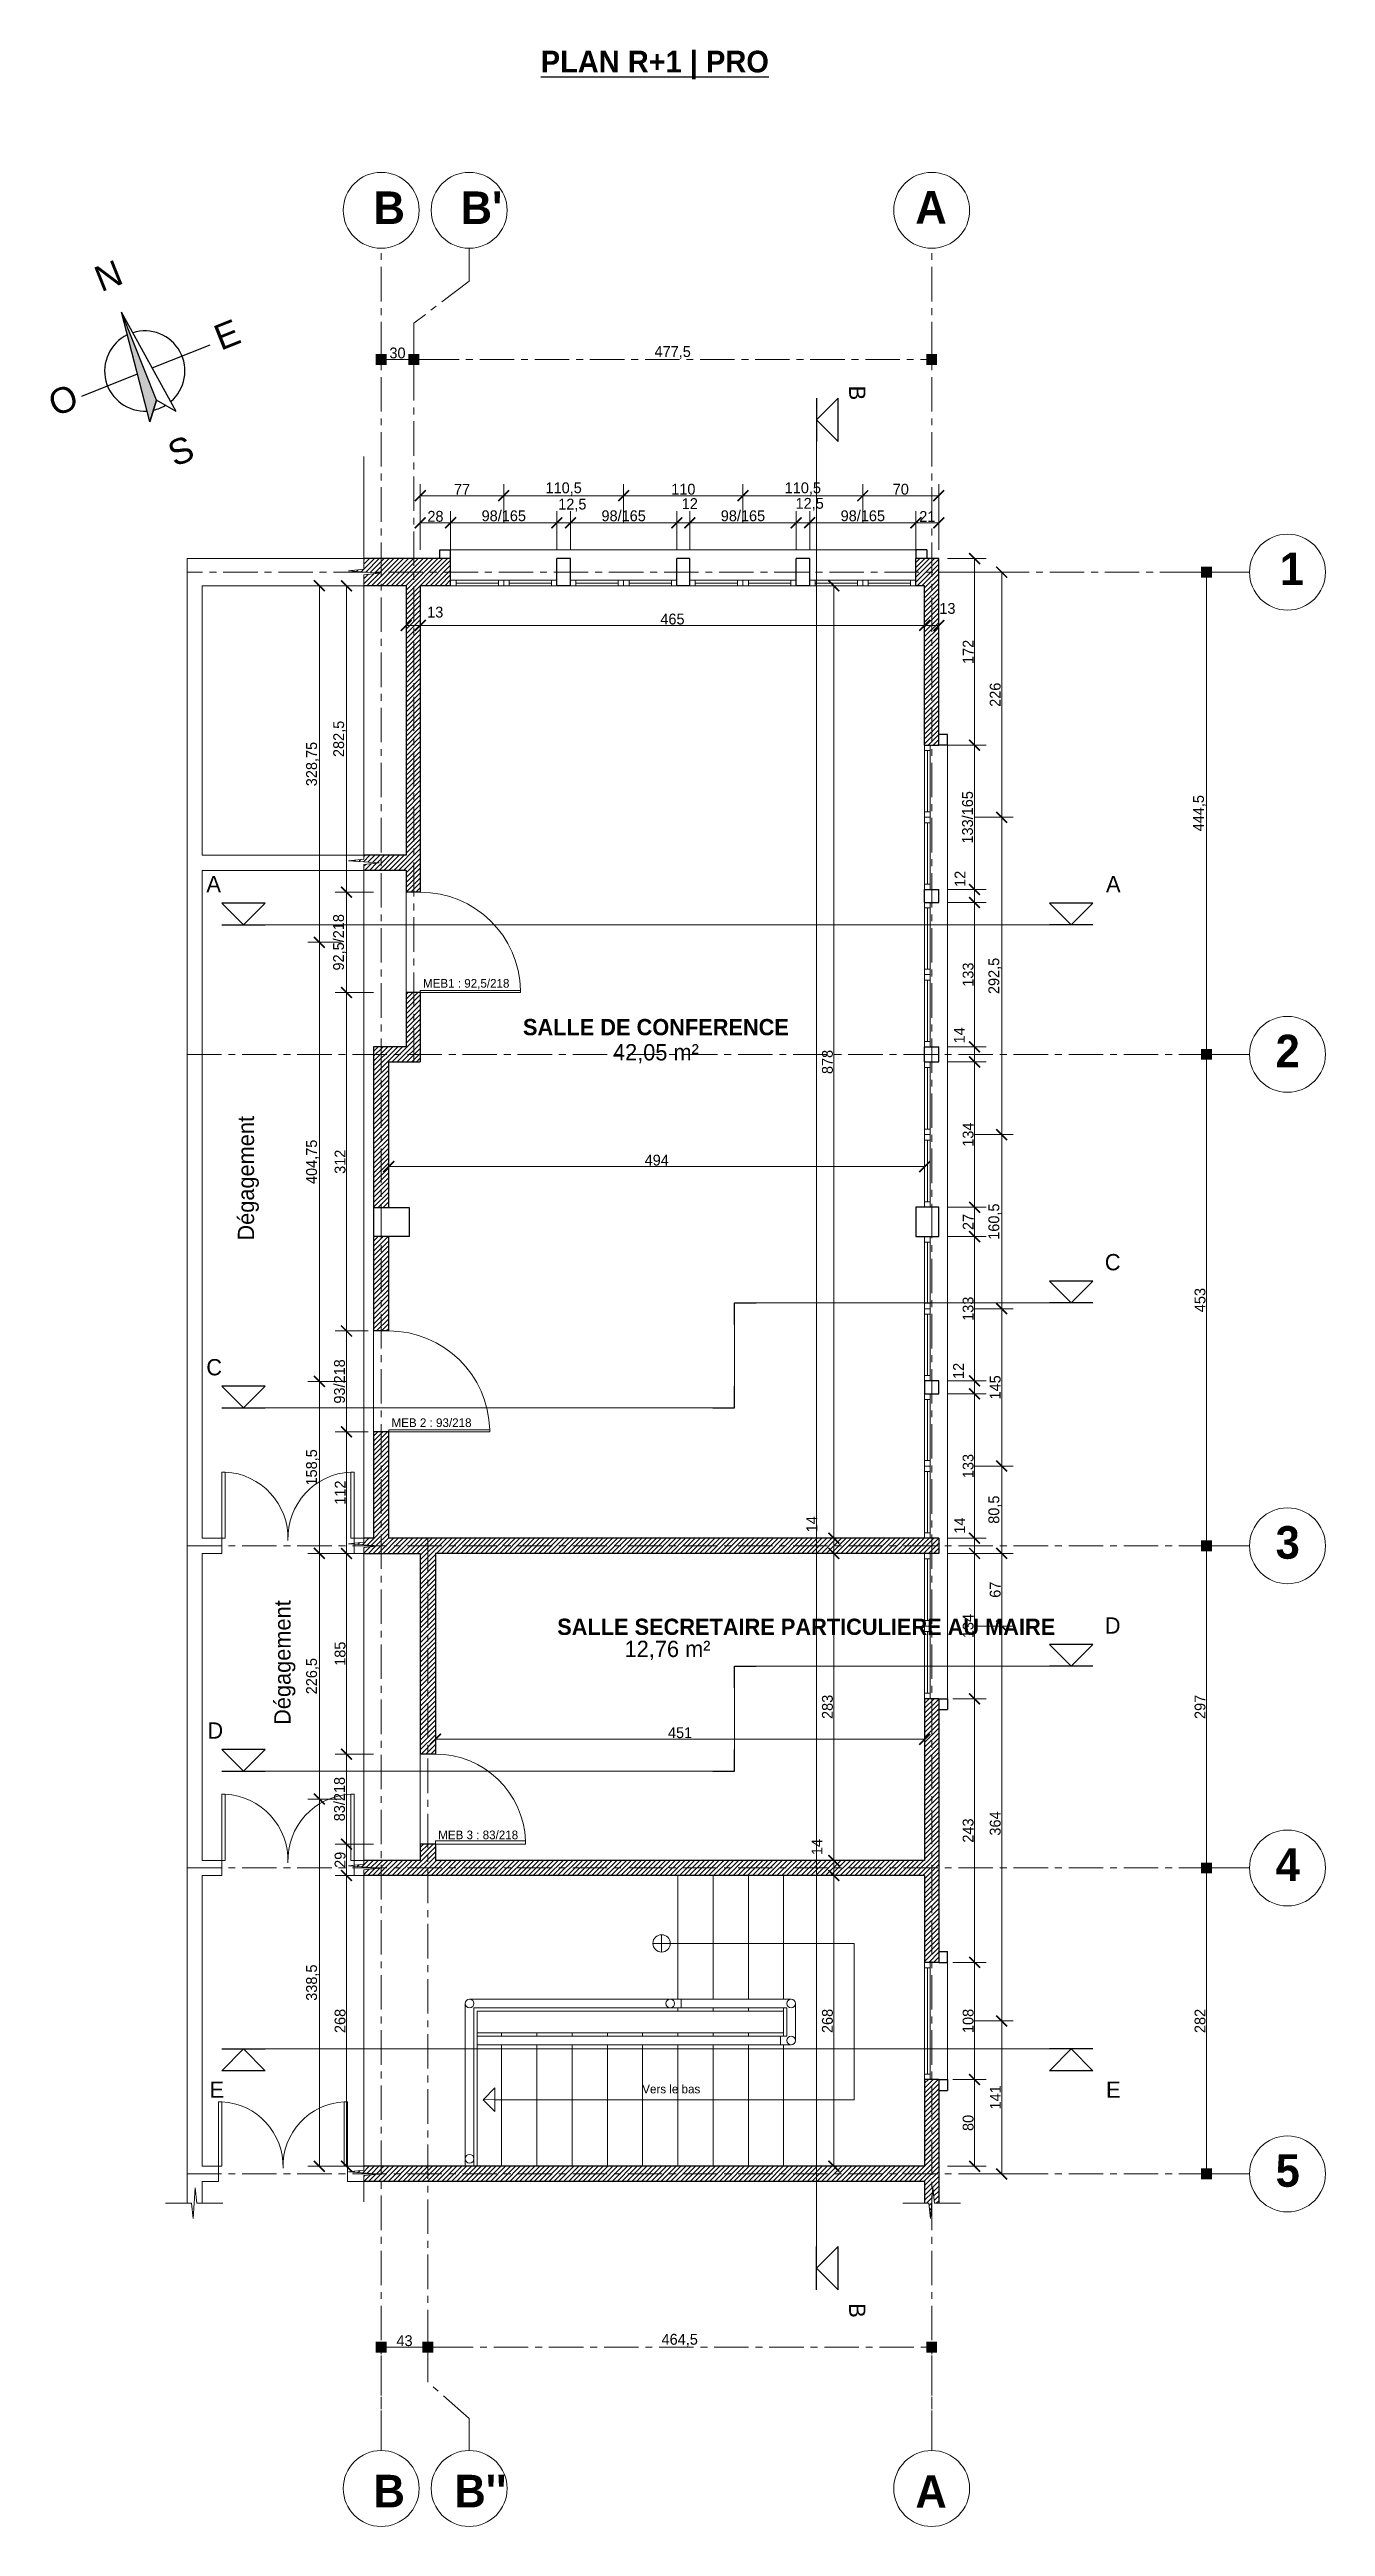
# Model space of a CAD drawing. Header units: centimetres. Extents: x -15293 to 11572, y -4790 to 2619.
# Drawn here: x 302 to 1478, y -3783 to -1499 of the extents above; entities that cross this region are included whole.
import ezdxf

# ---------------------------------------------------------------- set-up
doc = ezdxf.new("R2010")
doc.units = ezdxf.units.CM
doc.linetypes.add('CENTER', pattern=[50.8, 31.75, -6.35, 6.35, -6.35])
doc.layers.get('0').update_dxf_attribs({"lineweight": 0})
for name, color, linetype in [('Fenêtre', 132, 'Continuous'), ('Garde corps métallique', 20, 'Continuous'), ('Hachure mur', 7, 'Continuous'), ('Ligne de Coupe', 4, 'Continuous'), ('Ligne de foulée', 7, 'Continuous'), ('MArque de rupture', 7, 'Continuous'), ('Orientation', 7, 'Continuous'), ('TSJ_COTATION', 144, 'Continuous'), ('TSJ_TEXTE', 6, 'Continuous')]:
    doc.layers.add(name, color=color, linetype=linetype)
for name, color, linetype, lineweight in [('Mur', 7, 'Continuous', 30), ('Partie coupée', 7, 'Continuous', 30), ('Poteaux', 7, 'Continuous', 30), ('Symbole de rupture', 6, 'Continuous', 0), ('TSJ_MENUISERIE', 150, 'Continuous', 15), ('TSJ_MUR', 1, 'Continuous', 30), ('TSJ_VUE', 5, 'Continuous', 13)]:
    doc.layers.add(name, color=color, linetype=linetype, lineweight=lineweight)
doc.layers.add('Partie Non étudiée', color=7, linetype='Continuous', lineweight=0, true_color=0xa8a8a8)
doc.layers.add('TSJ_AXE', color=7, linetype='CENTER', lineweight=0, true_color=0xb80000)
doc.styles.add('Arial', font='arial.ttf')
doc.styles.get("Standard").update_dxf_attribs({"font": 'GOTHIC.TTF'})
doc.dimstyles.new('Axe cotation', dxfattribs={"dimtxt": 10, "dimasz": 10, "dimexe": 10.625, "dimexo": 5, "dimtad": 1, "dimtxsty": 'Standard', "dimblk": 'BOXFILLED', "dimcen": 8, "dimadec": 0, "dimazin": 0, "dimtfac": 1, "dimtmove": 0, "dimatfit": 3, "dimldrblk": 'BOXFILLED', "dimfxl": 1, "dimlwd": 9, "dimlwe": 9, "dimarcsym": 0})
doc.dimstyles.new('ISO-25', dxfattribs={"dimtxt": 10, "dimasz": 10, "dimexe": 10.625, "dimexo": 5, "dimtad": 1, "dimtxsty": 'Standard', "dimblk": 'ARCHTICK', "dimcen": 8, "dimadec": 0, "dimazin": 0, "dimtfac": 1, "dimtmove": 0, "dimatfit": 3, "dimldrblk": 'ARCHTICK', "dimfxl": 25, "dimfxlon": 1, "dimlwd": 9, "dimlwe": 9, "dimarcsym": 0})

msp = doc.modelspace()

# ---------------------------------------------------------------- texts
at = {"layer": 'Ligne de Coupe', "char_height": 15, "rotation": 270}
for s, insert, attachment_point in [('\\pi14.208;B', (1053.777, -1794.999), 1), ('B', (1053.777, -3590.198), 3)]:
    msp.add_mtext_dynamic_manual_height_columns(s, width=37.39883, gutter_width=12.5, heights=[0], dxfattribs=dict(at, insert=insert, attachment_point=attachment_point))
at = {"layer": 'Ligne de Coupe', "char_height": 15}
for s, insert, attachment_point in [('\\pi11.475;A', (434.791, -2261.109), 1), ('A', (1288.99, -2261.109), 3), ('C', (1288.99, -2609.647), 3), ('\\pi11.368;C', (434.791, -2706.481), 1), ('D', (1288.99, -2944.566), 3), ('\\pi12.382;D', (434.791, -3041.4), 1), ('\\pi14.401;E', (434.791, -3387.436), 7), ('E', (1288.99, -3387.436), 9)]:
    msp.add_mtext_dynamic_manual_height_columns(s, width=37.39883, gutter_width=12.5, heights=[0], dxfattribs=dict(at, insert=insert, attachment_point=attachment_point))
at = {"layer": 'Orientation', "transparency": 33554687, "char_height": 23.503, "attachment_point": 1, "rotation": 21.734131, "style": 'Arial'}
for s, insert in [('N', (340.526, -1701.335)), ('E', (450.758, -1755.28)), ('O', (297.952, -1816.194)), ('S', (408.101, -1862.406))]:
    msp.add_mtext_dynamic_manual_height_columns(s, width=26.39183, gutter_width=819.722, heights=[0], dxfattribs=dict(at, insert=insert))
at = {"layer": 'Partie Non étudiée', "char_height": 15, "attachment_point": 5, "rotation": 90}
for insert in [(484.917, -2539.836), (518.595, -2986.267)]:
    msp.add_mtext_dynamic_manual_height_columns('Dégagement', width=479.47189, gutter_width=12.5, heights=[2.167], dxfattribs=dict(at, insert=insert))
at = {"layer": 'TSJ_AXE', "char_height": 30}
for s, insert, attachment_point in [('{\\fCentury Gothic|b1|i0|c0|p34;B}', (600.303, -1630.17), 1), ("{\\fCentury Gothic|b1|i0|c0|p34;B'}", (680.604, -1630.17), 1), ('{\\fCentury Gothic|b1|i0|c0|p34;A}', (1099.827, -1629.791), 1), ('{\\fCentury Gothic|b1|i0|c0|p34;1}', (1435.769, -1962.992), 1), ('{\\fCentury Gothic|b1|i0|c0|p34;2}', (1431.956, -2407.492), 1), ('{\\fCentury Gothic|b1|i0|c0|p34;3}', (1431.956, -2860.492), 1), ('{\\fCentury Gothic|b1|i0|c0|p34;4}', (1431.956, -3157.492), 1), ('{\\fCentury Gothic|b1|i0|c0|p34;5}', (1431.956, -3439.492), 1), ('{\\fCentury Gothic|b1|i0|c0|p34;B}', (600.303, -3764.96), 7), ("{\\fCentury Gothic|b1|i0|c0|p34;B''}", (674.812, -3764.96), 7), ('{\\fCentury Gothic|b1|i0|c0|p34;A}', (1099.827, -3765.339), 7)]:
    msp.add_mtext_dynamic_manual_height_columns(s, width=43.00473, gutter_width=12.5, heights=[0], dxfattribs=dict(at, insert=insert, attachment_point=attachment_point))
at = {"layer": 'TSJ_TEXTE'}
for s, width, heights, insert, char_height, attachment_point in [('{\\fCentury Gothic|b1|i0|c0|p34;\\LPLAN R+1 | PRO}', 415.71685, [2.167], (859.627, -1513.636), 20, 5), ('MEB1 : 92,5/218 ', 106.9004, [0], (645.91, -2356.122), 8, 1), ('{\\fCentury Gothic|b1|i0|c0|p34;SALLE DE CONFERENCE}', 256.11784, [2.167], (860.642, -2400.575), 15, 5), ('42,05 m²', 210.39385, [2.167], (860.642, -2425.066), 15, 5), ('MEB 2 : 93/218 ', 106.9004, [0], (616.91, -2761.122), 8, 1), ('{\\fCentury Gothic|b1|i0|c0|p34;SALLE SECRETAIRE PARTICULIERE AU MAIRE}', 648.07135, [2.167], (999.223, -2953.379), 15, 5), ('12,76 m²', 210.39385, [2.167], (871.352, -2975.03), 15, 5), ('MEB 3 : 83/218 ', 106.9004, [0], (659.91, -3141.122), 8, 1), ('Vers le bas', 106.9004, [0], (848.019, -3375.341), 8, 1)]:
    msp.add_mtext_dynamic_manual_height_columns(s, width=width, gutter_width=12.5, heights=heights, dxfattribs=dict(at, insert=insert, char_height=char_height, attachment_point=attachment_point))

# ---------------------------------------------------------------- blocks, each defined once
blk = doc.blocks.new('_ArchTick')
at = {"color": 0, "linetype": 'ByBlock', "const_width": 0.15}
blk.add_lwpolyline([(-0.5, -0.5), (0.5, 0.5)], dxfattribs=at)
blk = doc.blocks.new('*D237')
at = {"layer": 'Defpoints', "color": 0, "transparency": 16777216}
for p in [(671.4, -1935.6), (671.4, -1968.6), (643.4, -1993.6)]:
    blk.add_point(p, dxfattribs=at)
at = {"layer": 'TSJ_COTATION', "color": 0, "lineweight": 9, "transparency": 16777216}
for p, q in [((643.4, -1960.6), (643.4, -1925)), ((643.4, -1935.6), (671.4, -1935.6)), ((671.4, -1960.6), (671.4, -1925))]:
    blk.add_line(p, q, dxfattribs=at)
at = {"layer": 'TSJ_COTATION', "color": 0, "lineweight": 9, "transparency": 16777216, "xscale": 10, "yscale": 10, "zscale": 10, "rotation": 180}
blk.add_blockref('_ArchTick', (643.4, -1935.6), dxfattribs=at)
at = {"layer": 'TSJ_COTATION', "color": 0, "lineweight": 9, "transparency": 16777216, "xscale": 10, "yscale": 10, "zscale": 10}
blk.add_blockref('_ArchTick', (671.4, -1935.6), dxfattribs=at)
at = {"layer": 'TSJ_COTATION', "color": 0, "transparency": 16777216, "insert": (657.4, -1929.7), "char_height": 10, "attachment_point": 5}
blk.add_mtext('28', dxfattribs=at)
blk = doc.blocks.new('*D238')
at = {"layer": 'Defpoints', "color": 0, "transparency": 16777216}
for p in [(769.4, -1935.6), (671.4, -1968.6), (769.4, -1968.6)]:
    blk.add_point(p, dxfattribs=at)
at = {"layer": 'TSJ_COTATION', "color": 0, "lineweight": 9, "transparency": 16777216}
for p, q in [((671.4, -1960.6), (671.4, -1925)), ((671.4, -1935.6), (769.4, -1935.6)), ((769.4, -1960.6), (769.4, -1925))]:
    blk.add_line(p, q, dxfattribs=at)
at = {"layer": 'TSJ_COTATION', "color": 0, "lineweight": 9, "transparency": 16777216, "xscale": 10, "yscale": 10, "zscale": 10, "rotation": 180}
blk.add_blockref('_ArchTick', (671.4, -1935.6), dxfattribs=at)
at = {"layer": 'TSJ_COTATION', "color": 0, "lineweight": 9, "transparency": 16777216, "xscale": 10, "yscale": 10, "zscale": 10}
blk.add_blockref('_ArchTick', (769.4, -1935.6), dxfattribs=at)
at = {"layer": 'TSJ_COTATION', "color": 0, "transparency": 16777216, "insert": (720.4, -1929.2), "char_height": 10, "attachment_point": 5}
blk.add_mtext('98/165', dxfattribs=at)
blk = doc.blocks.new('*D239')
at = {"layer": 'Defpoints', "color": 0, "transparency": 16777216}
for p in [(781.9, -1935.6), (769.4, -1968.6), (781.9, -1968.6)]:
    blk.add_point(p, dxfattribs=at)
at = {"layer": 'TSJ_COTATION', "color": 0, "lineweight": 9, "transparency": 16777216}
for p, q in [((769.4, -1960.6), (769.4, -1925)), ((769.4, -1935.6), (781.9, -1935.6)), ((781.9, -1960.6), (781.9, -1925))]:
    blk.add_line(p, q, dxfattribs=at)
at = {"layer": 'TSJ_COTATION', "color": 0, "lineweight": 9, "transparency": 16777216, "xscale": 10, "yscale": 10, "zscale": 10, "rotation": 180}
blk.add_blockref('_ArchTick', (769.4, -1935.6), dxfattribs=at)
at = {"layer": 'TSJ_COTATION', "color": 0, "lineweight": 9, "transparency": 16777216, "xscale": 10, "yscale": 10, "zscale": 10}
blk.add_blockref('_ArchTick', (781.9, -1935.6), dxfattribs=at)
at = {"layer": 'TSJ_COTATION', "color": 0, "transparency": 16777216, "insert": (783.6, -1919.3), "char_height": 10, "attachment_point": 5}
blk.add_mtext('12,5', dxfattribs=at)
blk = doc.blocks.new('*D240')
at = {"layer": 'Defpoints', "color": 0, "transparency": 16777216}
for p in [(879.9, -1935.6), (781.9, -1968.6), (879.9, -1968.6)]:
    blk.add_point(p, dxfattribs=at)
at = {"layer": 'TSJ_COTATION', "color": 0, "lineweight": 9, "transparency": 16777216}
for p, q in [((781.9, -1960.6), (781.9, -1925)), ((781.9, -1935.6), (879.9, -1935.6)), ((879.9, -1960.6), (879.9, -1925))]:
    blk.add_line(p, q, dxfattribs=at)
at = {"layer": 'TSJ_COTATION', "color": 0, "lineweight": 9, "transparency": 16777216, "xscale": 10, "yscale": 10, "zscale": 10, "rotation": 180}
blk.add_blockref('_ArchTick', (781.9, -1935.6), dxfattribs=at)
at = {"layer": 'TSJ_COTATION', "color": 0, "lineweight": 9, "transparency": 16777216, "xscale": 10, "yscale": 10, "zscale": 10}
blk.add_blockref('_ArchTick', (879.9, -1935.6), dxfattribs=at)
at = {"layer": 'TSJ_COTATION', "color": 0, "transparency": 16777216, "insert": (830.9, -1929.2), "char_height": 10, "attachment_point": 5}
blk.add_mtext('98/165', dxfattribs=at)
blk = doc.blocks.new('*D241')
at = {"layer": 'Defpoints', "color": 0, "transparency": 16777216}
for p in [(891.9, -1935.6), (879.9, -1968.6), (891.9, -1968.6)]:
    blk.add_point(p, dxfattribs=at)
at = {"layer": 'TSJ_COTATION', "color": 0, "lineweight": 9, "transparency": 16777216}
for p, q in [((879.9, -1960.6), (879.9, -1925)), ((879.9, -1935.6), (891.9, -1935.6)), ((891.9, -1960.6), (891.9, -1925))]:
    blk.add_line(p, q, dxfattribs=at)
at = {"layer": 'TSJ_COTATION', "color": 0, "lineweight": 9, "transparency": 16777216, "xscale": 10, "yscale": 10, "zscale": 10, "rotation": 180}
blk.add_blockref('_ArchTick', (879.9, -1935.6), dxfattribs=at)
at = {"layer": 'TSJ_COTATION', "color": 0, "lineweight": 9, "transparency": 16777216, "xscale": 10, "yscale": 10, "zscale": 10}
blk.add_blockref('_ArchTick', (891.9, -1935.6), dxfattribs=at)
at = {"layer": 'TSJ_COTATION', "color": 0, "transparency": 16777216, "insert": (891.9, -1917.9), "char_height": 10, "attachment_point": 5}
blk.add_mtext('12', dxfattribs=at)
blk = doc.blocks.new('*D242')
at = {"layer": 'Defpoints', "color": 0, "transparency": 16777216}
for p in [(989.9, -1935.6), (891.9, -1968.6), (989.9, -1968.6)]:
    blk.add_point(p, dxfattribs=at)
at = {"layer": 'TSJ_COTATION', "color": 0, "lineweight": 9, "transparency": 16777216}
for p, q in [((891.9, -1960.6), (891.9, -1925)), ((891.9, -1935.6), (989.9, -1935.6)), ((989.9, -1960.6), (989.9, -1925))]:
    blk.add_line(p, q, dxfattribs=at)
at = {"layer": 'TSJ_COTATION', "color": 0, "lineweight": 9, "transparency": 16777216, "xscale": 10, "yscale": 10, "zscale": 10, "rotation": 180}
blk.add_blockref('_ArchTick', (891.9, -1935.6), dxfattribs=at)
at = {"layer": 'TSJ_COTATION', "color": 0, "lineweight": 9, "transparency": 16777216, "xscale": 10, "yscale": 10, "zscale": 10}
blk.add_blockref('_ArchTick', (989.9, -1935.6), dxfattribs=at)
at = {"layer": 'TSJ_COTATION', "color": 0, "transparency": 16777216, "insert": (940.9, -1929.2), "char_height": 10, "width": 14.276, "attachment_point": 5}
blk.add_mtext('98/165', dxfattribs=at)
blk = doc.blocks.new('*D243')
at = {"layer": 'Defpoints', "color": 0, "transparency": 16777216}
for p in [(1002.4, -1935.6), (989.9, -1968.6), (1002.4, -1968.6)]:
    blk.add_point(p, dxfattribs=at)
at = {"layer": 'TSJ_COTATION', "color": 0, "lineweight": 9, "transparency": 16777216}
for p, q in [((989.9, -1960.6), (989.9, -1925)), ((989.9, -1935.6), (1002.4, -1935.6)), ((1002.4, -1960.6), (1002.4, -1925))]:
    blk.add_line(p, q, dxfattribs=at)
at = {"layer": 'TSJ_COTATION', "color": 0, "lineweight": 9, "transparency": 16777216, "xscale": 10, "yscale": 10, "zscale": 10, "rotation": 180}
blk.add_blockref('_ArchTick', (989.9, -1935.6), dxfattribs=at)
at = {"layer": 'TSJ_COTATION', "color": 0, "lineweight": 9, "transparency": 16777216, "xscale": 10, "yscale": 10, "zscale": 10}
blk.add_blockref('_ArchTick', (1002.4, -1935.6), dxfattribs=at)
at = {"layer": 'TSJ_COTATION', "color": 0, "transparency": 16777216, "insert": (1002.4, -1918.6), "char_height": 10, "attachment_point": 5}
blk.add_mtext('12,5', dxfattribs=at)
blk = doc.blocks.new('*D244')
at = {"layer": 'Defpoints', "color": 0, "transparency": 16777216}
for p in [(1100.4, -1935.6), (1002.4, -1968.6), (1100.4, -1968.6)]:
    blk.add_point(p, dxfattribs=at)
at = {"layer": 'TSJ_COTATION', "color": 0, "lineweight": 9, "transparency": 16777216}
for p, q in [((1002.4, -1960.6), (1002.4, -1925)), ((1002.4, -1935.6), (1100.4, -1935.6)), ((1100.4, -1960.6), (1100.4, -1925))]:
    blk.add_line(p, q, dxfattribs=at)
at = {"layer": 'TSJ_COTATION', "color": 0, "lineweight": 9, "transparency": 16777216, "xscale": 10, "yscale": 10, "zscale": 10, "rotation": 180}
blk.add_blockref('_ArchTick', (1002.4, -1935.6), dxfattribs=at)
at = {"layer": 'TSJ_COTATION', "color": 0, "lineweight": 9, "transparency": 16777216, "xscale": 10, "yscale": 10, "zscale": 10}
blk.add_blockref('_ArchTick', (1100.4, -1935.6), dxfattribs=at)
at = {"layer": 'TSJ_COTATION', "color": 0, "transparency": 16777216, "insert": (1051.4, -1929.2), "char_height": 10, "attachment_point": 5}
blk.add_mtext('98/165', dxfattribs=at)
blk = doc.blocks.new('*D245')
at = {"layer": 'Defpoints', "color": 0, "transparency": 16777216}
for p in [(1121.4, -1935.6), (1100.4, -1968.6), (1121.4, -1968.6)]:
    blk.add_point(p, dxfattribs=at)
at = {"layer": 'TSJ_COTATION', "color": 0, "lineweight": 9, "transparency": 16777216}
for p, q in [((1100.4, -1960.6), (1100.4, -1925)), ((1100.4, -1935.6), (1121.4, -1935.6)), ((1121.4, -1960.6), (1121.4, -1925))]:
    blk.add_line(p, q, dxfattribs=at)
at = {"layer": 'TSJ_COTATION', "color": 0, "lineweight": 9, "transparency": 16777216, "xscale": 10, "yscale": 10, "zscale": 10, "rotation": 180}
blk.add_blockref('_ArchTick', (1100.4, -1935.6), dxfattribs=at)
at = {"layer": 'TSJ_COTATION', "color": 0, "lineweight": 9, "transparency": 16777216, "xscale": 10, "yscale": 10, "zscale": 10}
blk.add_blockref('_ArchTick', (1121.4, -1935.6), dxfattribs=at)
at = {"layer": 'TSJ_COTATION', "color": 0, "transparency": 16777216, "insert": (1110.9, -1929.8), "char_height": 10, "attachment_point": 5}
blk.add_mtext('21', dxfattribs=at)
blk = doc.blocks.new('*D246')
at = {"layer": 'Defpoints', "color": 0, "transparency": 16777216}
for p in [(720.4, -1910.6), (643.4, -1968.6), (720.4, -1974.7)]:
    blk.add_point(p, dxfattribs=at)
at = {"layer": 'TSJ_COTATION', "color": 0, "lineweight": 9, "transparency": 16777216}
for p, q in [((643.4, -1935.6), (643.4, -1900)), ((643.4, -1910.6), (720.4, -1910.6)), ((720.4, -1935.6), (720.4, -1900))]:
    blk.add_line(p, q, dxfattribs=at)
at = {"layer": 'TSJ_COTATION', "color": 0, "lineweight": 9, "transparency": 16777216, "xscale": 10, "yscale": 10, "zscale": 10, "rotation": 180}
blk.add_blockref('_ArchTick', (643.4, -1910.6), dxfattribs=at)
at = {"layer": 'TSJ_COTATION', "color": 0, "lineweight": 9, "transparency": 16777216, "xscale": 10, "yscale": 10, "zscale": 10}
blk.add_blockref('_ArchTick', (720.4, -1910.6), dxfattribs=at)
at = {"layer": 'TSJ_COTATION', "color": 0, "transparency": 16777216, "insert": (681.9, -1904.8), "char_height": 10, "attachment_point": 5}
blk.add_mtext('77', dxfattribs=at)
blk = doc.blocks.new('*D222')
at = {"layer": 'Defpoints', "color": 0, "transparency": 16777216}
for p in [(830.9, -1910.6), (720.4, -1988.6), (830.9, -1988.6)]:
    blk.add_point(p, dxfattribs=at)
at = {"layer": 'TSJ_COTATION', "color": 0, "lineweight": 9, "transparency": 16777216}
for p, q in [((720.4, -1935.6), (720.4, -1900)), ((720.4, -1910.6), (830.9, -1910.6)), ((830.9, -1935.6), (830.9, -1900))]:
    blk.add_line(p, q, dxfattribs=at)
at = {"layer": 'TSJ_COTATION', "color": 0, "lineweight": 9, "transparency": 16777216, "xscale": 10, "yscale": 10, "zscale": 10, "rotation": 180}
blk.add_blockref('_ArchTick', (720.4, -1910.6), dxfattribs=at)
at = {"layer": 'TSJ_COTATION', "color": 0, "lineweight": 9, "transparency": 16777216, "xscale": 10, "yscale": 10, "zscale": 10}
blk.add_blockref('_ArchTick', (830.9, -1910.6), dxfattribs=at)
at = {"layer": 'TSJ_COTATION', "color": 0, "transparency": 16777216, "insert": (775.6, -1904.3), "char_height": 10, "attachment_point": 5}
blk.add_mtext('110,5', dxfattribs=at)
blk = doc.blocks.new('*D223')
at = {"layer": 'Defpoints', "color": 0, "transparency": 16777216}
for p in [(940.9, -1910.6), (830.9, -1988.6), (940.9, -1988.6)]:
    blk.add_point(p, dxfattribs=at)
at = {"layer": 'TSJ_COTATION', "color": 0, "lineweight": 9, "transparency": 16777216}
for p, q in [((830.9, -1935.6), (830.9, -1900)), ((830.9, -1910.6), (940.9, -1910.6)), ((940.9, -1935.6), (940.9, -1900))]:
    blk.add_line(p, q, dxfattribs=at)
at = {"layer": 'TSJ_COTATION', "color": 0, "lineweight": 9, "transparency": 16777216, "xscale": 10, "yscale": 10, "zscale": 10, "rotation": 180}
blk.add_blockref('_ArchTick', (830.9, -1910.6), dxfattribs=at)
at = {"layer": 'TSJ_COTATION', "color": 0, "lineweight": 9, "transparency": 16777216, "xscale": 10, "yscale": 10, "zscale": 10}
blk.add_blockref('_ArchTick', (940.9, -1910.6), dxfattribs=at)
at = {"layer": 'TSJ_COTATION', "color": 0, "transparency": 16777216, "insert": (885.9, -1904.7), "char_height": 10, "attachment_point": 5}
blk.add_mtext('110', dxfattribs=at)
blk = doc.blocks.new('*D224')
at = {"layer": 'Defpoints', "color": 0, "transparency": 16777216}
for p in [(1051.4, -1910.6), (940.9, -1988.6), (1051.4, -1988.6)]:
    blk.add_point(p, dxfattribs=at)
at = {"layer": 'TSJ_COTATION', "color": 0, "lineweight": 9, "transparency": 16777216}
for p, q in [((940.9, -1935.6), (940.9, -1900)), ((940.9, -1910.6), (1051.4, -1910.6)), ((1051.4, -1935.6), (1051.4, -1900))]:
    blk.add_line(p, q, dxfattribs=at)
at = {"layer": 'TSJ_COTATION', "color": 0, "lineweight": 9, "transparency": 16777216, "xscale": 10, "yscale": 10, "zscale": 10, "rotation": 180}
blk.add_blockref('_ArchTick', (940.9, -1910.6), dxfattribs=at)
at = {"layer": 'TSJ_COTATION', "color": 0, "lineweight": 9, "transparency": 16777216, "xscale": 10, "yscale": 10, "zscale": 10}
blk.add_blockref('_ArchTick', (1051.4, -1910.6), dxfattribs=at)
at = {"layer": 'TSJ_COTATION', "color": 0, "transparency": 16777216, "insert": (996.1, -1904.3), "char_height": 10, "attachment_point": 5}
blk.add_mtext('110,5', dxfattribs=at)
blk = doc.blocks.new('*D225')
at = {"layer": 'Defpoints', "color": 0, "transparency": 16777216}
for p in [(1121.4, -1910.6), (1121.4, -1968.6), (1051.4, -1988.6)]:
    blk.add_point(p, dxfattribs=at)
at = {"layer": 'TSJ_COTATION', "color": 0, "lineweight": 9, "transparency": 16777216}
for p, q in [((1051.4, -1935.6), (1051.4, -1900)), ((1051.4, -1910.6), (1121.4, -1910.6)), ((1121.4, -1935.6), (1121.4, -1900))]:
    blk.add_line(p, q, dxfattribs=at)
at = {"layer": 'TSJ_COTATION', "color": 0, "lineweight": 9, "transparency": 16777216, "xscale": 10, "yscale": 10, "zscale": 10, "rotation": 180}
blk.add_blockref('_ArchTick', (1051.4, -1910.6), dxfattribs=at)
at = {"layer": 'TSJ_COTATION', "color": 0, "lineweight": 9, "transparency": 16777216, "xscale": 10, "yscale": 10, "zscale": 10}
blk.add_blockref('_ArchTick', (1121.4, -1910.6), dxfattribs=at)
at = {"layer": 'TSJ_COTATION', "color": 0, "transparency": 16777216, "insert": (1086.4, -1904.7), "char_height": 10, "attachment_point": 5}
blk.add_mtext('70', dxfattribs=at)
blk = doc.blocks.new('*D226')
at = {"layer": 'Defpoints', "color": 0, "transparency": 16777216}
for p in [(1002.4, -1993.6), (1009.2, -2871.6), (1024.7, -2871.6)]:
    blk.add_point(p, dxfattribs=at)
at = {"layer": 'TSJ_COTATION', "color": 0, "lineweight": 9, "transparency": 16777216}
for p, q in [((1007.4, -1993.6), (1035.3, -1993.6)), ((1024.7, -1993.6), (1024.7, -2871.6)), ((1014.2, -2871.6), (1035.3, -2871.6))]:
    blk.add_line(p, q, dxfattribs=at)
at = {"layer": 'TSJ_COTATION', "color": 0, "lineweight": 9, "transparency": 16777216, "xscale": 10, "yscale": 10, "zscale": 10}
for p, rotation in [((1024.7, -1993.6), 90), ((1024.7, -2871.6), 270)]:
    blk.add_blockref('_ArchTick', p, dxfattribs=dict(at, rotation=rotation))
at = {"layer": 'TSJ_COTATION', "color": 0, "transparency": 16777216, "insert": (1018.8, -2432.6), "char_height": 10, "attachment_point": 5, "rotation": 90}
blk.add_mtext('878', dxfattribs=at)
blk = doc.blocks.new('*D227')
at = {"layer": 'Defpoints', "color": 0, "transparency": 16777216}
for p in [(614.4, -2518.6), (1108.4, -2517.5), (1108.4, -2529.1)]:
    blk.add_point(p, dxfattribs=at)
at = {"layer": 'TSJ_COTATION', "color": 0, "lineweight": 9, "transparency": 16777216}
for p, q in [((614.4, -2523.6), (614.4, -2539.7)), ((614.4, -2529.1), (1108.4, -2529.1)), ((1108.4, -2522.5), (1108.4, -2539.7))]:
    blk.add_line(p, q, dxfattribs=at)
at = {"layer": 'TSJ_COTATION', "color": 0, "lineweight": 9, "transparency": 16777216, "xscale": 10, "yscale": 10, "zscale": 10, "rotation": 180}
blk.add_blockref('_ArchTick', (614.4, -2529.1), dxfattribs=at)
at = {"layer": 'TSJ_COTATION', "color": 0, "lineweight": 9, "transparency": 16777216, "xscale": 10, "yscale": 10, "zscale": 10}
blk.add_blockref('_ArchTick', (1108.4, -2529.1), dxfattribs=at)
at = {"layer": 'TSJ_COTATION', "color": 0, "transparency": 16777216, "insert": (861.4, -2523.2), "char_height": 10, "attachment_point": 5}
blk.add_mtext('494', dxfattribs=at)
blk = doc.blocks.new('*D257')
at = {"layer": 'Defpoints', "color": 0, "transparency": 16777216}
for p in [(1121.4, -1968.6), (1121.4, -2140.6), (1154.4, -2140.6)]:
    blk.add_point(p, dxfattribs=at)
at = {"layer": 'TSJ_COTATION', "color": 0, "lineweight": 9, "transparency": 16777216}
for p, q in [((1129.4, -1968.6), (1165, -1968.6)), ((1154.4, -1968.6), (1154.4, -2140.6)), ((1129.4, -2140.6), (1165, -2140.6))]:
    blk.add_line(p, q, dxfattribs=at)
at = {"layer": 'TSJ_COTATION', "color": 0, "lineweight": 9, "transparency": 16777216, "xscale": 10, "yscale": 10, "zscale": 10}
for p, rotation in [((1154.4, -1968.6), 90), ((1154.4, -2140.6), 270)]:
    blk.add_blockref('_ArchTick', p, dxfattribs=dict(at, rotation=rotation))
at = {"layer": 'TSJ_COTATION', "color": 0, "transparency": 16777216, "insert": (1148.5, -2054.6), "char_height": 10, "attachment_point": 5, "rotation": 90}
blk.add_mtext('172', dxfattribs=at)
blk = doc.blocks.new('*D258')
at = {"layer": 'Defpoints', "color": 0, "transparency": 16777216}
for p in [(1121.4, -2140.6), (1121.4, -2273.6), (1154.4, -2273.6)]:
    blk.add_point(p, dxfattribs=at)
at = {"layer": 'TSJ_COTATION', "color": 0, "lineweight": 9, "transparency": 16777216}
for p, q in [((1129.4, -2140.6), (1165, -2140.6)), ((1154.4, -2140.6), (1154.4, -2273.6)), ((1129.4, -2273.6), (1165, -2273.6))]:
    blk.add_line(p, q, dxfattribs=at)
at = {"layer": 'TSJ_COTATION', "color": 0, "lineweight": 9, "transparency": 16777216, "xscale": 10, "yscale": 10, "zscale": 10}
for p, rotation in [((1154.4, -2140.6), 90), ((1154.4, -2273.6), 270)]:
    blk.add_blockref('_ArchTick', p, dxfattribs=dict(at, rotation=rotation))
at = {"layer": 'TSJ_COTATION', "color": 0, "transparency": 16777216, "insert": (1148, -2207.1), "char_height": 10, "attachment_point": 5, "rotation": 90}
blk.add_mtext('133/165', dxfattribs=at)
blk = doc.blocks.new('*D259')
at = {"layer": 'Defpoints', "color": 0, "transparency": 16777216}
for p in [(1121.4, -2273.6), (1121.4, -2285.6), (1154.4, -2285.6)]:
    blk.add_point(p, dxfattribs=at)
at = {"layer": 'TSJ_COTATION', "color": 0, "lineweight": 9, "transparency": 16777216}
for p, q in [((1129.4, -2273.6), (1165, -2273.6)), ((1154.4, -2273.6), (1154.4, -2285.6)), ((1129.4, -2285.6), (1165, -2285.6))]:
    blk.add_line(p, q, dxfattribs=at)
at = {"layer": 'TSJ_COTATION', "color": 0, "lineweight": 9, "transparency": 16777216, "xscale": 10, "yscale": 10, "zscale": 10}
for p, rotation in [((1154.4, -2273.6), 90), ((1154.4, -2285.6), 270)]:
    blk.add_blockref('_ArchTick', p, dxfattribs=dict(at, rotation=rotation))
at = {"layer": 'TSJ_COTATION', "color": 0, "transparency": 16777216, "insert": (1141, -2263.8), "char_height": 10, "attachment_point": 5, "rotation": 90}
blk.add_mtext('12', dxfattribs=at)
blk = doc.blocks.new('*D260')
at = {"layer": 'Defpoints', "color": 0, "transparency": 16777216}
for p in [(1121.4, -2285.6), (1121.4, -2418.6), (1154.4, -2418.6)]:
    blk.add_point(p, dxfattribs=at)
at = {"layer": 'TSJ_COTATION', "color": 0, "lineweight": 9, "transparency": 16777216}
for p, q in [((1129.4, -2285.6), (1165, -2285.6)), ((1154.4, -2285.6), (1154.4, -2418.6)), ((1129.4, -2418.6), (1165, -2418.6))]:
    blk.add_line(p, q, dxfattribs=at)
at = {"layer": 'TSJ_COTATION', "color": 0, "lineweight": 9, "transparency": 16777216, "xscale": 10, "yscale": 10, "zscale": 10}
for p, rotation in [((1154.4, -2285.6), 90), ((1154.4, -2418.6), 270)]:
    blk.add_blockref('_ArchTick', p, dxfattribs=dict(at, rotation=rotation))
at = {"layer": 'TSJ_COTATION', "color": 0, "transparency": 16777216, "insert": (1148.5, -2352.1), "char_height": 10, "attachment_point": 5, "rotation": 90}
blk.add_mtext('133', dxfattribs=at)
blk = doc.blocks.new('*D261')
at = {"layer": 'Defpoints', "color": 0, "transparency": 16777216}
for p in [(1121.4, -2418.6), (1121.4, -2432.6), (1154.4, -2432.6)]:
    blk.add_point(p, dxfattribs=at)
at = {"layer": 'TSJ_COTATION', "color": 0, "lineweight": 9, "transparency": 16777216}
for p, q in [((1129.4, -2418.6), (1165, -2418.6)), ((1154.4, -2418.6), (1154.4, -2432.6)), ((1129.4, -2432.6), (1165, -2432.6))]:
    blk.add_line(p, q, dxfattribs=at)
at = {"layer": 'TSJ_COTATION', "color": 0, "lineweight": 9, "transparency": 16777216, "xscale": 10, "yscale": 10, "zscale": 10}
for p, rotation in [((1154.4, -2418.6), 90), ((1154.4, -2432.6), 270)]:
    blk.add_blockref('_ArchTick', p, dxfattribs=dict(at, rotation=rotation))
at = {"layer": 'TSJ_COTATION', "color": 0, "transparency": 16777216, "insert": (1140.4, -2408.1), "char_height": 10, "attachment_point": 5, "rotation": 90}
blk.add_mtext('14', dxfattribs=at)
blk = doc.blocks.new('*D262')
at = {"layer": 'Defpoints', "color": 0, "transparency": 16777216}
for p in [(1121.4, -2432.6), (1121.4, -2566.6), (1154.4, -2566.6)]:
    blk.add_point(p, dxfattribs=at)
at = {"layer": 'TSJ_COTATION', "color": 0, "lineweight": 9, "transparency": 16777216}
for p, q in [((1129.4, -2432.6), (1165, -2432.6)), ((1154.4, -2432.6), (1154.4, -2566.6)), ((1129.4, -2566.6), (1165, -2566.6))]:
    blk.add_line(p, q, dxfattribs=at)
at = {"layer": 'TSJ_COTATION', "color": 0, "lineweight": 9, "transparency": 16777216, "xscale": 10, "yscale": 10, "zscale": 10}
for p, rotation in [((1154.4, -2432.6), 90), ((1154.4, -2566.6), 270)]:
    blk.add_blockref('_ArchTick', p, dxfattribs=dict(at, rotation=rotation))
at = {"layer": 'TSJ_COTATION', "color": 0, "transparency": 16777216, "insert": (1148.5, -2499.6), "char_height": 10, "attachment_point": 5, "rotation": 90}
blk.add_mtext('134', dxfattribs=at)
blk = doc.blocks.new('*D263')
at = {"layer": 'Defpoints', "color": 0, "transparency": 16777216}
for p in [(1121.4, -2566.6), (1121.4, -2593.6), (1154.4, -2593.6)]:
    blk.add_point(p, dxfattribs=at)
at = {"layer": 'TSJ_COTATION', "color": 0, "lineweight": 9, "transparency": 16777216}
for p, q in [((1129.4, -2566.6), (1165, -2566.6)), ((1154.4, -2566.6), (1154.4, -2593.6)), ((1129.4, -2593.6), (1165, -2593.6))]:
    blk.add_line(p, q, dxfattribs=at)
at = {"layer": 'TSJ_COTATION', "color": 0, "lineweight": 9, "transparency": 16777216, "xscale": 10, "yscale": 10, "zscale": 10}
for p, rotation in [((1154.4, -2566.6), 90), ((1154.4, -2593.6), 270)]:
    blk.add_blockref('_ArchTick', p, dxfattribs=dict(at, rotation=rotation))
at = {"layer": 'TSJ_COTATION', "color": 0, "transparency": 16777216, "insert": (1148.5, -2580.1), "char_height": 10, "attachment_point": 5, "rotation": 90}
blk.add_mtext('27', dxfattribs=at)
blk = doc.blocks.new('*D264')
at = {"layer": 'Defpoints', "color": 0, "transparency": 16777216}
for p in [(1137.3, -1981.1), (1137.3, -2207.1), (1179.4, -2207.1)]:
    blk.add_point(p, dxfattribs=at)
at = {"layer": 'TSJ_COTATION', "color": 0, "lineweight": 9, "transparency": 16777216}
for p, q in [((1154.4, -1981.1), (1190, -1981.1)), ((1179.4, -1981.1), (1179.4, -2207.1)), ((1154.4, -2207.1), (1190, -2207.1))]:
    blk.add_line(p, q, dxfattribs=at)
at = {"layer": 'TSJ_COTATION', "color": 0, "lineweight": 9, "transparency": 16777216, "xscale": 10, "yscale": 10, "zscale": 10}
for p, rotation in [((1179.4, -1981.1), 90), ((1179.4, -2207.1), 270)]:
    blk.add_blockref('_ArchTick', p, dxfattribs=dict(at, rotation=rotation))
at = {"layer": 'TSJ_COTATION', "color": 0, "transparency": 16777216, "insert": (1173.5, -2094.1), "char_height": 10, "attachment_point": 5, "rotation": 90}
blk.add_mtext('226', dxfattribs=at)
blk = doc.blocks.new('*D247')
at = {"layer": 'Defpoints', "color": 0, "transparency": 16777216}
for p in [(1113.4, -2207.1), (1137.3, -2499.6), (1179.4, -2499.6)]:
    blk.add_point(p, dxfattribs=at)
at = {"layer": 'TSJ_COTATION', "color": 0, "lineweight": 9, "transparency": 16777216}
for p, q in [((1154.4, -2207.1), (1190, -2207.1)), ((1179.4, -2207.1), (1179.4, -2499.6)), ((1154.4, -2499.6), (1190, -2499.6))]:
    blk.add_line(p, q, dxfattribs=at)
at = {"layer": 'TSJ_COTATION', "color": 0, "lineweight": 9, "transparency": 16777216, "xscale": 10, "yscale": 10, "zscale": 10}
for p, rotation in [((1179.4, -2207.1), 90), ((1179.4, -2499.6), 270)]:
    blk.add_blockref('_ArchTick', p, dxfattribs=dict(at, rotation=rotation))
at = {"layer": 'TSJ_COTATION', "color": 0, "transparency": 16777216, "insert": (1173.1, -2353.3), "char_height": 10, "attachment_point": 5, "rotation": 90}
blk.add_mtext('292,5', dxfattribs=at)
blk = doc.blocks.new('*D248')
at = {"layer": 'Defpoints', "color": 0, "transparency": 16777216}
for p in [(1113.4, -2499.6), (1113.4, -2660.1), (1179.4, -2660.1)]:
    blk.add_point(p, dxfattribs=at)
at = {"layer": 'TSJ_COTATION', "color": 0, "lineweight": 9, "transparency": 16777216}
for p, q in [((1154.4, -2499.6), (1190, -2499.6)), ((1179.4, -2499.6), (1179.4, -2660.1)), ((1154.4, -2660.1), (1190, -2660.1))]:
    blk.add_line(p, q, dxfattribs=at)
at = {"layer": 'TSJ_COTATION', "color": 0, "lineweight": 9, "transparency": 16777216, "xscale": 10, "yscale": 10, "zscale": 10}
for p, rotation in [((1179.4, -2499.6), 90), ((1179.4, -2660.1), 270)]:
    blk.add_blockref('_ArchTick', p, dxfattribs=dict(at, rotation=rotation))
at = {"layer": 'TSJ_COTATION', "color": 0, "transparency": 16777216, "insert": (1173.1, -2579.8), "char_height": 10, "attachment_point": 5, "rotation": 90}
blk.add_mtext('160,5', dxfattribs=at)
blk = doc.blocks.new('*D249')
at = {"layer": 'Defpoints', "color": 0, "transparency": 16777216}
for p in [(1113.4, -2660.1), (1113.4, -2805.1), (1179.4, -2805.1)]:
    blk.add_point(p, dxfattribs=at)
at = {"layer": 'TSJ_COTATION', "color": 0, "lineweight": 9, "transparency": 16777216}
for p, q in [((1154.4, -2660.1), (1190, -2660.1)), ((1179.4, -2660.1), (1179.4, -2805.1)), ((1154.4, -2805.1), (1190, -2805.1))]:
    blk.add_line(p, q, dxfattribs=at)
at = {"layer": 'TSJ_COTATION', "color": 0, "lineweight": 9, "transparency": 16777216, "xscale": 10, "yscale": 10, "zscale": 10}
for p, rotation in [((1179.4, -2660.1), 90), ((1179.4, -2805.1), 270)]:
    blk.add_blockref('_ArchTick', p, dxfattribs=dict(at, rotation=rotation))
at = {"layer": 'TSJ_COTATION', "color": 0, "transparency": 16777216, "insert": (1173.5, -2732.6), "char_height": 10, "attachment_point": 5, "rotation": 90}
blk.add_mtext('145', dxfattribs=at)
blk = doc.blocks.new('*D250')
at = {"layer": 'Defpoints', "color": 0, "transparency": 16777216}
for p in [(1113.4, -2805.1), (1121.4, -2885.6), (1179.4, -2885.6)]:
    blk.add_point(p, dxfattribs=at)
at = {"layer": 'TSJ_COTATION', "color": 0, "lineweight": 9, "transparency": 16777216}
for p, q in [((1154.4, -2805.1), (1190, -2805.1)), ((1179.4, -2805.1), (1179.4, -2885.6)), ((1154.4, -2885.6), (1190, -2885.6))]:
    blk.add_line(p, q, dxfattribs=at)
at = {"layer": 'TSJ_COTATION', "color": 0, "lineweight": 9, "transparency": 16777216, "xscale": 10, "yscale": 10, "zscale": 10}
for p, rotation in [((1179.4, -2805.1), 90), ((1179.4, -2885.6), 270)]:
    blk.add_blockref('_ArchTick', p, dxfattribs=dict(at, rotation=rotation))
at = {"layer": 'TSJ_COTATION', "color": 0, "transparency": 16777216, "insert": (1173.1, -2845.3), "char_height": 10, "attachment_point": 5, "rotation": 90}
blk.add_mtext('80,5', dxfattribs=at)
blk = doc.blocks.new('*D251')
at = {"layer": 'Defpoints', "color": 0, "transparency": 16777216}
for p in [(1121.4, -2593.6), (1121.4, -2726.6), (1154.4, -2726.6)]:
    blk.add_point(p, dxfattribs=at)
at = {"layer": 'TSJ_COTATION', "color": 0, "lineweight": 9, "transparency": 16777216}
for p, q in [((1129.4, -2593.6), (1165, -2593.6)), ((1154.4, -2593.6), (1154.4, -2726.6)), ((1129.4, -2726.6), (1165, -2726.6))]:
    blk.add_line(p, q, dxfattribs=at)
at = {"layer": 'TSJ_COTATION', "color": 0, "lineweight": 9, "transparency": 16777216, "xscale": 10, "yscale": 10, "zscale": 10}
for p, rotation in [((1154.4, -2593.6), 90), ((1154.4, -2726.6), 270)]:
    blk.add_blockref('_ArchTick', p, dxfattribs=dict(at, rotation=rotation))
at = {"layer": 'TSJ_COTATION', "color": 0, "transparency": 16777216, "insert": (1148.5, -2660.1), "char_height": 10, "attachment_point": 5, "rotation": 90}
blk.add_mtext('133', dxfattribs=at)
blk = doc.blocks.new('*D252')
at = {"layer": 'Defpoints', "color": 0, "transparency": 16777216}
for p in [(1121.4, -2726.6), (1121.4, -2738.6), (1154.4, -2738.6)]:
    blk.add_point(p, dxfattribs=at)
at = {"layer": 'TSJ_COTATION', "color": 0, "lineweight": 9, "transparency": 16777216}
for p, q in [((1129.4, -2726.6), (1165, -2726.6)), ((1129.4, -2738.6), (1165, -2738.6)), ((1154.4, -2726.6), (1154.4, -2738.6))]:
    blk.add_line(p, q, dxfattribs=at)
at = {"layer": 'TSJ_COTATION', "color": 0, "lineweight": 9, "transparency": 16777216, "xscale": 10, "yscale": 10, "zscale": 10}
for p, rotation in [((1154.4, -2726.6), 90), ((1154.4, -2738.6), 270)]:
    blk.add_blockref('_ArchTick', p, dxfattribs=dict(at, rotation=rotation))
at = {"layer": 'TSJ_COTATION', "color": 0, "transparency": 16777216, "insert": (1139.6, -2717.4), "char_height": 10, "attachment_point": 5, "rotation": 90}
blk.add_mtext('12', dxfattribs=at)
blk = doc.blocks.new('*D253')
at = {"layer": 'Defpoints', "color": 0, "transparency": 16777216}
for p in [(1121.4, -2738.6), (1121.4, -2871.6), (1154.4, -2871.6)]:
    blk.add_point(p, dxfattribs=at)
at = {"layer": 'TSJ_COTATION', "color": 0, "lineweight": 9, "transparency": 16777216}
for p, q in [((1129.4, -2738.6), (1165, -2738.6)), ((1154.4, -2738.6), (1154.4, -2871.6)), ((1129.4, -2871.6), (1165, -2871.6))]:
    blk.add_line(p, q, dxfattribs=at)
at = {"layer": 'TSJ_COTATION', "color": 0, "lineweight": 9, "transparency": 16777216, "xscale": 10, "yscale": 10, "zscale": 10}
for p, rotation in [((1154.4, -2738.6), 90), ((1154.4, -2871.6), 270)]:
    blk.add_blockref('_ArchTick', p, dxfattribs=dict(at, rotation=rotation))
at = {"layer": 'TSJ_COTATION', "color": 0, "transparency": 16777216, "insert": (1148.5, -2805.1), "char_height": 10, "attachment_point": 5, "rotation": 90}
blk.add_mtext('133', dxfattribs=at)
blk = doc.blocks.new('*D254')
at = {"layer": 'Defpoints', "color": 0, "transparency": 16777216}
for p in [(1121.4, -2871.6), (1121.4, -2885.6), (1154.4, -2885.6)]:
    blk.add_point(p, dxfattribs=at)
at = {"layer": 'TSJ_COTATION', "color": 0, "lineweight": 9, "transparency": 16777216}
for p, q in [((1129.4, -2871.6), (1165, -2871.6)), ((1154.4, -2871.6), (1154.4, -2885.6)), ((1129.4, -2885.6), (1165, -2885.6))]:
    blk.add_line(p, q, dxfattribs=at)
at = {"layer": 'TSJ_COTATION', "color": 0, "lineweight": 9, "transparency": 16777216, "xscale": 10, "yscale": 10, "zscale": 10}
for p, rotation in [((1154.4, -2871.6), 90), ((1154.4, -2885.6), 270)]:
    blk.add_blockref('_ArchTick', p, dxfattribs=dict(at, rotation=rotation))
at = {"layer": 'TSJ_COTATION', "color": 0, "transparency": 16777216, "insert": (1140.7, -2860), "char_height": 10, "attachment_point": 5, "rotation": 90}
blk.add_mtext('14', dxfattribs=at)
blk = doc.blocks.new('*D255')
at = {"layer": 'Defpoints', "color": 0, "transparency": 16777216}
for p in [(643.4, -2019.7), (1108.4, -2016.9), (1108.4, -2030.2)]:
    blk.add_point(p, dxfattribs=at)
at = {"layer": 'TSJ_COTATION', "color": 0, "lineweight": 9, "transparency": 16777216}
for p, q in [((643.4, -2024.7), (643.4, -2040.9)), ((643.4, -2030.2), (1108.4, -2030.2)), ((1108.4, -2021.9), (1108.4, -2040.9))]:
    blk.add_line(p, q, dxfattribs=at)
at = {"layer": 'TSJ_COTATION', "color": 0, "lineweight": 9, "transparency": 16777216, "xscale": 10, "yscale": 10, "zscale": 10, "rotation": 180}
blk.add_blockref('_ArchTick', (643.4, -2030.2), dxfattribs=at)
at = {"layer": 'TSJ_COTATION', "color": 0, "lineweight": 9, "transparency": 16777216, "xscale": 10, "yscale": 10, "zscale": 10}
blk.add_blockref('_ArchTick', (1108.4, -2030.2), dxfattribs=at)
at = {"layer": 'TSJ_COTATION', "color": 0, "transparency": 16777216, "insert": (875.9, -2024.4), "char_height": 10, "attachment_point": 5}
blk.add_mtext('465', dxfattribs=at)
blk = doc.blocks.new('*D256')
at = {"layer": 'Defpoints', "color": 0, "transparency": 16777216}
for p in [(575.4, -2773.6), (600.4, -2773.6), (600.4, -2885.6)]:
    blk.add_point(p, dxfattribs=at)
at = {"layer": 'TSJ_COTATION', "color": 0, "lineweight": 9, "transparency": 16777216}
for p, q in [((595.4, -2773.6), (564.8, -2773.6)), ((575.4, -2885.6), (575.4, -2773.6)), ((595.4, -2885.6), (564.8, -2885.6))]:
    blk.add_line(p, q, dxfattribs=at)
at = {"layer": 'TSJ_COTATION', "color": 0, "lineweight": 9, "transparency": 16777216, "xscale": 10, "yscale": 10, "zscale": 10}
for p, rotation in [((575.4, -2773.6), 90), ((575.4, -2885.6), 270)]:
    blk.add_blockref('_ArchTick', p, dxfattribs=dict(at, rotation=rotation))
at = {"layer": 'TSJ_COTATION', "color": 0, "transparency": 16777216, "insert": (569.6, -2829.6), "char_height": 10, "attachment_point": 5, "rotation": 90}
blk.add_mtext('112', dxfattribs=at)
blk = doc.blocks.new('*D228')
at = {"layer": 'Defpoints', "color": 0, "transparency": 16777216}
for p in [(575.4, -2680.6), (600.4, -2680.6), (600.4, -2773.6)]:
    blk.add_point(p, dxfattribs=at)
at = {"layer": 'TSJ_COTATION', "color": 0, "lineweight": 9, "transparency": 16777216}
for p, q in [((595.4, -2680.6), (564.8, -2680.6)), ((575.4, -2773.6), (575.4, -2680.6)), ((595.4, -2773.6), (564.8, -2773.6))]:
    blk.add_line(p, q, dxfattribs=at)
at = {"layer": 'TSJ_COTATION', "color": 0, "lineweight": 9, "transparency": 16777216, "xscale": 10, "yscale": 10, "zscale": 10}
for p, rotation in [((575.4, -2680.6), 90), ((575.4, -2773.6), 270)]:
    blk.add_blockref('_ArchTick', p, dxfattribs=dict(at, rotation=rotation))
at = {"layer": 'TSJ_COTATION', "color": 0, "transparency": 16777216, "insert": (569, -2727.1), "char_height": 10, "attachment_point": 5, "rotation": 90}
blk.add_mtext('93/218', dxfattribs=at)
blk = doc.blocks.new('*D229')
at = {"layer": 'Defpoints', "color": 0, "transparency": 16777216}
for p in [(575.4, -2368.6), (630.4, -2368.6), (600.4, -2680.6)]:
    blk.add_point(p, dxfattribs=at)
at = {"layer": 'TSJ_COTATION', "color": 0, "lineweight": 9, "transparency": 16777216}
for p, q in [((600.4, -2368.6), (564.8, -2368.6)), ((575.4, -2680.6), (575.4, -2368.6)), ((595.4, -2680.6), (564.8, -2680.6))]:
    blk.add_line(p, q, dxfattribs=at)
at = {"layer": 'TSJ_COTATION', "color": 0, "lineweight": 9, "transparency": 16777216, "xscale": 10, "yscale": 10, "zscale": 10}
for p, rotation in [((575.4, -2368.6), 90), ((575.4, -2680.6), 270)]:
    blk.add_blockref('_ArchTick', p, dxfattribs=dict(at, rotation=rotation))
at = {"layer": 'TSJ_COTATION', "color": 0, "transparency": 16777216, "insert": (569.5, -2524.6), "char_height": 10, "attachment_point": 5, "rotation": 90}
blk.add_mtext('312', dxfattribs=at)
blk = doc.blocks.new('*D230')
at = {"layer": 'Defpoints', "color": 0, "transparency": 16777216}
for p in [(575.4, -2276.1), (630.4, -2276.1), (630.4, -2368.6)]:
    blk.add_point(p, dxfattribs=at)
at = {"layer": 'TSJ_COTATION', "color": 0, "lineweight": 9, "transparency": 16777216}
for p, q in [((600.4, -2276.1), (564.8, -2276.1)), ((575.4, -2368.6), (575.4, -2276.1)), ((600.4, -2368.6), (564.8, -2368.6))]:
    blk.add_line(p, q, dxfattribs=at)
at = {"layer": 'TSJ_COTATION', "color": 0, "lineweight": 9, "transparency": 16777216, "xscale": 10, "yscale": 10, "zscale": 10}
for p, rotation in [((575.4, -2276.1), 90), ((575.4, -2368.6), 270)]:
    blk.add_blockref('_ArchTick', p, dxfattribs=dict(at, rotation=rotation))
at = {"layer": 'TSJ_COTATION', "color": 0, "transparency": 16777216, "insert": (569, -2322.3), "char_height": 10, "attachment_point": 5, "rotation": 90}
blk.add_mtext('92,5/218', dxfattribs=at)
blk = doc.blocks.new('*D231')
at = {"layer": 'Defpoints', "color": 0, "transparency": 16777216}
for p in [(575.4, -1993.6), (620.1, -1993.6), (630.4, -2276.1)]:
    blk.add_point(p, dxfattribs=at)
at = {"layer": 'TSJ_COTATION', "color": 0, "lineweight": 9, "transparency": 16777216}
for p, q in [((600.4, -1993.6), (564.8, -1993.6)), ((575.4, -2276.1), (575.4, -1993.6)), ((600.4, -2276.1), (564.8, -2276.1))]:
    blk.add_line(p, q, dxfattribs=at)
at = {"layer": 'TSJ_COTATION', "color": 0, "lineweight": 9, "transparency": 16777216, "xscale": 10, "yscale": 10, "zscale": 10}
for p, rotation in [((575.4, -1993.6), 90), ((575.4, -2276.1), 270)]:
    blk.add_blockref('_ArchTick', p, dxfattribs=dict(at, rotation=rotation))
at = {"layer": 'TSJ_COTATION', "color": 0, "transparency": 16777216, "insert": (569.1, -2134.8), "char_height": 10, "attachment_point": 5, "rotation": 90}
blk.add_mtext('282,5', dxfattribs=at)
blk = doc.blocks.new('*D232')
at = {"layer": 'Defpoints', "color": 0, "transparency": 16777216}
for p in [(620.1, -1993.6), (550.4, -2322.3), (574.8, -2322.3)]:
    blk.add_point(p, dxfattribs=at)
at = {"layer": 'TSJ_COTATION', "color": 0, "lineweight": 9, "transparency": 16777216}
for p, q in [((575.4, -1993.6), (539.8, -1993.6)), ((550.4, -1993.6), (550.4, -2322.3)), ((569.8, -2322.3), (539.8, -2322.3))]:
    blk.add_line(p, q, dxfattribs=at)
at = {"layer": 'TSJ_COTATION', "color": 0, "lineweight": 9, "transparency": 16777216, "xscale": 10, "yscale": 10, "zscale": 10}
for p, rotation in [((550.4, -1993.6), 90), ((550.4, -2322.3), 270)]:
    blk.add_blockref('_ArchTick', p, dxfattribs=dict(at, rotation=rotation))
at = {"layer": 'TSJ_COTATION', "color": 0, "transparency": 16777216, "insert": (544.1, -2158), "char_height": 10, "attachment_point": 5, "rotation": 90}
blk.add_mtext('328,75', dxfattribs=at)
blk = doc.blocks.new('*D233')
at = {"layer": 'Defpoints', "color": 0, "transparency": 16777216}
for p in [(575.4, -2322.3), (550.4, -2727.1), (600.4, -2727.1)]:
    blk.add_point(p, dxfattribs=at)
at = {"layer": 'TSJ_COTATION', "color": 0, "lineweight": 9, "transparency": 16777216}
for p, q in [((570.4, -2322.3), (539.8, -2322.3)), ((550.4, -2322.3), (550.4, -2727.1)), ((575.4, -2727.1), (539.8, -2727.1))]:
    blk.add_line(p, q, dxfattribs=at)
at = {"layer": 'TSJ_COTATION', "color": 0, "lineweight": 9, "transparency": 16777216, "xscale": 10, "yscale": 10, "zscale": 10}
for p, rotation in [((550.4, -2322.3), 90), ((550.4, -2727.1), 270)]:
    blk.add_blockref('_ArchTick', p, dxfattribs=dict(at, rotation=rotation))
at = {"layer": 'TSJ_COTATION', "color": 0, "transparency": 16777216, "insert": (544.1, -2524.7), "char_height": 10, "attachment_point": 5, "rotation": 90}
blk.add_mtext('404,75', dxfattribs=at)
blk = doc.blocks.new('*D234')
at = {"layer": 'Defpoints', "color": 0, "transparency": 16777216}
for p in [(600.4, -2727.1), (550.4, -2885.6), (600.4, -2885.6)]:
    blk.add_point(p, dxfattribs=at)
at = {"layer": 'TSJ_COTATION', "color": 0, "lineweight": 9, "transparency": 16777216}
for p, q in [((575.4, -2727.1), (539.8, -2727.1)), ((550.4, -2727.1), (550.4, -2885.6)), ((575.4, -2885.6), (539.8, -2885.6))]:
    blk.add_line(p, q, dxfattribs=at)
at = {"layer": 'TSJ_COTATION', "color": 0, "lineweight": 9, "transparency": 16777216, "xscale": 10, "yscale": 10, "zscale": 10}
for p, rotation in [((550.4, -2727.1), 90), ((550.4, -2885.6), 270)]:
    blk.add_blockref('_ArchTick', p, dxfattribs=dict(at, rotation=rotation))
at = {"layer": 'TSJ_COTATION', "color": 0, "transparency": 16777216, "insert": (544.1, -2806.3), "char_height": 10, "attachment_point": 5, "rotation": 90}
blk.add_mtext('158,5', dxfattribs=at)
blk = doc.blocks.new('*D235')
at = {"layer": 'Defpoints', "color": 0, "transparency": 16777216}
for p in [(630.4, -2017.2), (630.4, -2030.2), (643.4, -2016.8)]:
    blk.add_point(p, dxfattribs=at)
at = {"layer": 'TSJ_COTATION', "color": 0, "lineweight": 9, "transparency": 16777216}
for p, q in [((630.4, -2022.2), (630.4, -2040.9)), ((643.4, -2030.2), (630.4, -2030.2)), ((643.4, -2021.8), (643.4, -2040.9))]:
    blk.add_line(p, q, dxfattribs=at)
at = {"layer": 'TSJ_COTATION', "color": 0, "lineweight": 9, "transparency": 16777216, "xscale": 10, "yscale": 10, "zscale": 10, "rotation": 180}
blk.add_blockref('_ArchTick', (630.4, -2030.2), dxfattribs=at)
at = {"layer": 'TSJ_COTATION', "color": 0, "lineweight": 9, "transparency": 16777216, "xscale": 10, "yscale": 10, "zscale": 10}
blk.add_blockref('_ArchTick', (643.4, -2030.2), dxfattribs=at)
at = {"layer": 'TSJ_COTATION', "color": 0, "transparency": 16777216, "insert": (657.2, -2018), "char_height": 10, "attachment_point": 5}
blk.add_mtext('13', dxfattribs=at)
blk = doc.blocks.new('*D236')
at = {"layer": 'Defpoints', "color": 0, "transparency": 16777216}
for p in [(1108.4, -2017), (1121.4, -2015.9), (1121.4, -2030.2)]:
    blk.add_point(p, dxfattribs=at)
at = {"layer": 'TSJ_COTATION', "color": 0, "lineweight": 9, "transparency": 16777216}
for p, q in [((1108.4, -2022), (1108.4, -2040.9)), ((1108.4, -2030.2), (1121.4, -2030.2)), ((1121.4, -2020.9), (1121.4, -2040.9))]:
    blk.add_line(p, q, dxfattribs=at)
at = {"layer": 'TSJ_COTATION', "color": 0, "lineweight": 9, "transparency": 16777216, "xscale": 10, "yscale": 10, "zscale": 10, "rotation": 180}
blk.add_blockref('_ArchTick', (1108.4, -2030.2), dxfattribs=at)
at = {"layer": 'TSJ_COTATION', "color": 0, "lineweight": 9, "transparency": 16777216, "xscale": 10, "yscale": 10, "zscale": 10}
blk.add_blockref('_ArchTick', (1121.4, -2030.2), dxfattribs=at)
at = {"layer": 'TSJ_COTATION', "color": 0, "transparency": 16777216, "insert": (1129.4, -2014.6), "char_height": 10, "attachment_point": 5}
blk.add_mtext('13', dxfattribs=at)
blk = doc.blocks.new('*D265')
at = {"layer": 'Defpoints', "color": 0, "transparency": 16777216}
for p in [(1009.2, -2871.6), (1012.3, -2885.6), (1024.7, -2885.6)]:
    blk.add_point(p, dxfattribs=at)
at = {"layer": 'TSJ_COTATION', "color": 0, "lineweight": 9, "transparency": 16777216}
for p, q in [((1014.2, -2871.6), (1035.3, -2871.6)), ((1024.7, -2871.6), (1024.7, -2885.6)), ((1017.3, -2885.6), (1035.3, -2885.6))]:
    blk.add_line(p, q, dxfattribs=at)
at = {"layer": 'TSJ_COTATION', "color": 0, "lineweight": 9, "transparency": 16777216, "xscale": 10, "yscale": 10, "zscale": 10}
for p, rotation in [((1024.7, -2871.6), 90), ((1024.7, -2885.6), 270)]:
    blk.add_blockref('_ArchTick', p, dxfattribs=dict(at, rotation=rotation))
at = {"layer": 'TSJ_COTATION', "color": 0, "transparency": 16777216, "insert": (1004.4, -2858.7), "char_height": 10, "attachment_point": 5, "rotation": 90}
blk.add_mtext('14', dxfattribs=at)
blk = doc.blocks.new('*D266')
at = {"layer": 'Defpoints', "color": 0, "transparency": 16777216}
for p in [(1012.3, -2885.6), (1009, -3168.6), (1024.7, -3168.6)]:
    blk.add_point(p, dxfattribs=at)
at = {"layer": 'TSJ_COTATION', "color": 0, "lineweight": 9, "transparency": 16777216}
for p, q in [((1017.3, -2885.6), (1035.3, -2885.6)), ((1024.7, -2885.6), (1024.7, -3168.6)), ((1014, -3168.6), (1035.3, -3168.6))]:
    blk.add_line(p, q, dxfattribs=at)
at = {"layer": 'TSJ_COTATION', "color": 0, "lineweight": 9, "transparency": 16777216, "xscale": 10, "yscale": 10, "zscale": 10}
for p, rotation in [((1024.7, -2885.6), 90), ((1024.7, -3168.6), 270)]:
    blk.add_blockref('_ArchTick', p, dxfattribs=dict(at, rotation=rotation))
at = {"layer": 'TSJ_COTATION', "color": 0, "transparency": 16777216, "insert": (1018.8, -3027.1), "char_height": 10, "attachment_point": 5, "rotation": 90}
blk.add_mtext('283', dxfattribs=at)
blk = doc.blocks.new('*D267')
at = {"layer": 'Defpoints', "color": 0, "transparency": 16777216}
for p in [(1009, -3168.6), (1007.4, -3182.6), (1024.7, -3182.6)]:
    blk.add_point(p, dxfattribs=at)
at = {"layer": 'TSJ_COTATION', "color": 0, "lineweight": 9, "transparency": 16777216}
for p, q in [((1014, -3168.6), (1035.3, -3168.6)), ((1024.7, -3168.6), (1024.7, -3182.6)), ((1012.4, -3182.6), (1035.3, -3182.6))]:
    blk.add_line(p, q, dxfattribs=at)
at = {"layer": 'TSJ_COTATION', "color": 0, "lineweight": 9, "transparency": 16777216, "xscale": 10, "yscale": 10, "zscale": 10}
for p, rotation in [((1024.7, -3168.6), 90), ((1024.7, -3182.6), 270)]:
    blk.add_blockref('_ArchTick', p, dxfattribs=dict(at, rotation=rotation))
at = {"layer": 'TSJ_COTATION', "color": 0, "transparency": 16777216, "insert": (1009.2, -3156.3), "char_height": 10, "attachment_point": 5, "rotation": 90}
blk.add_mtext('14', dxfattribs=at)
blk = doc.blocks.new('*D268')
at = {"layer": 'Defpoints', "color": 0, "transparency": 16777216}
for p in [(1007.4, -3182.6), (1014.5, -3450.6), (1024.7, -3450.6)]:
    blk.add_point(p, dxfattribs=at)
at = {"layer": 'TSJ_COTATION', "color": 0, "lineweight": 9, "transparency": 16777216}
for p, q in [((1012.4, -3182.6), (1035.3, -3182.6)), ((1024.7, -3182.6), (1024.7, -3450.6)), ((1019.5, -3450.6), (1035.3, -3450.6))]:
    blk.add_line(p, q, dxfattribs=at)
at = {"layer": 'TSJ_COTATION', "color": 0, "lineweight": 9, "transparency": 16777216, "xscale": 10, "yscale": 10, "zscale": 10}
for p, rotation in [((1024.7, -3182.6), 90), ((1024.7, -3450.6), 270)]:
    blk.add_blockref('_ArchTick', p, dxfattribs=dict(at, rotation=rotation))
at = {"layer": 'TSJ_COTATION', "color": 0, "transparency": 16777216, "insert": (1018.8, -3316.6), "char_height": 10, "attachment_point": 5, "rotation": 90}
blk.add_mtext('268', dxfattribs=at)
blk = doc.blocks.new('*D269')
at = {"layer": 'Defpoints', "color": 0, "transparency": 16777216}
for p in [(657.4, -3044.4), (1108.4, -3056.9), (1108.4, -3067.9)]:
    blk.add_point(p, dxfattribs=at)
at = {"layer": 'TSJ_COTATION', "color": 0, "lineweight": 9, "transparency": 16777216}
for p, q in [((657.4, -3049.4), (657.4, -3067.5)), ((657.4, -3056.9), (1108.4, -3056.9)), ((1108.4, -3062.9), (1108.4, -3046.2))]:
    blk.add_line(p, q, dxfattribs=at)
at = {"layer": 'TSJ_COTATION', "color": 0, "lineweight": 9, "transparency": 16777216, "xscale": 10, "yscale": 10, "zscale": 10, "rotation": 180}
blk.add_blockref('_ArchTick', (657.4, -3056.9), dxfattribs=at)
at = {"layer": 'TSJ_COTATION', "color": 0, "lineweight": 9, "transparency": 16777216, "xscale": 10, "yscale": 10, "zscale": 10}
blk.add_blockref('_ArchTick', (1108.4, -3056.9), dxfattribs=at)
at = {"layer": 'TSJ_COTATION', "color": 0, "transparency": 16777216, "insert": (882.9, -3051), "char_height": 10, "attachment_point": 5}
blk.add_mtext('451', dxfattribs=at)
blk = doc.blocks.new('*D278')
at = {"layer": 'Defpoints', "color": 0, "transparency": 16777216}
for p in [(1121.4, -2885.6), (1129.4, -3019.6), (1154.4, -3019.6)]:
    blk.add_point(p, dxfattribs=at)
at = {"layer": 'TSJ_COTATION', "color": 0, "lineweight": 9, "transparency": 16777216}
for p, q in [((1129.4, -2885.6), (1165, -2885.6)), ((1154.4, -2885.6), (1154.4, -3019.6)), ((1134.4, -3019.6), (1165, -3019.6))]:
    blk.add_line(p, q, dxfattribs=at)
at = {"layer": 'TSJ_COTATION', "color": 0, "lineweight": 9, "transparency": 16777216, "xscale": 10, "yscale": 10, "zscale": 10}
for p, rotation in [((1154.4, -2885.6), 90), ((1154.4, -3019.6), 270)]:
    blk.add_blockref('_ArchTick', p, dxfattribs=dict(at, rotation=rotation))
at = {"layer": 'TSJ_COTATION', "color": 0, "transparency": 16777216, "insert": (1148.5, -2952.6), "char_height": 10, "attachment_point": 5, "rotation": 90}
blk.add_mtext('134', dxfattribs=at)
blk = doc.blocks.new('*D272')
at = {"layer": 'Defpoints', "color": 0, "transparency": 16777216}
for p in [(1129.4, -3019.6), (1129.4, -3262.6), (1154.4, -3262.6)]:
    blk.add_point(p, dxfattribs=at)
at = {"layer": 'TSJ_COTATION', "color": 0, "lineweight": 9, "transparency": 16777216}
for p, q in [((1134.4, -3019.6), (1165, -3019.6)), ((1154.4, -3019.6), (1154.4, -3262.6)), ((1134.4, -3262.6), (1165, -3262.6))]:
    blk.add_line(p, q, dxfattribs=at)
at = {"layer": 'TSJ_COTATION', "color": 0, "lineweight": 9, "transparency": 16777216, "xscale": 10, "yscale": 10, "zscale": 10}
for p, rotation in [((1154.4, -3019.6), 90), ((1154.4, -3262.6), 270)]:
    blk.add_blockref('_ArchTick', p, dxfattribs=dict(at, rotation=rotation))
at = {"layer": 'TSJ_COTATION', "color": 0, "transparency": 16777216, "insert": (1148.5, -3141.1), "char_height": 10, "attachment_point": 5, "rotation": 90}
blk.add_mtext('243', dxfattribs=at)
blk = doc.blocks.new('*D273')
at = {"layer": 'Defpoints', "color": 0, "transparency": 16777216}
for p in [(1129.4, -3262.6), (1129.4, -3370.6), (1154.4, -3370.6)]:
    blk.add_point(p, dxfattribs=at)
at = {"layer": 'TSJ_COTATION', "color": 0, "lineweight": 9, "transparency": 16777216}
for p, q in [((1134.4, -3262.6), (1165, -3262.6)), ((1154.4, -3262.6), (1154.4, -3370.6)), ((1134.4, -3370.6), (1165, -3370.6))]:
    blk.add_line(p, q, dxfattribs=at)
at = {"layer": 'TSJ_COTATION', "color": 0, "lineweight": 9, "transparency": 16777216, "xscale": 10, "yscale": 10, "zscale": 10}
for p, rotation in [((1154.4, -3262.6), 90), ((1154.4, -3370.6), 270)]:
    blk.add_blockref('_ArchTick', p, dxfattribs=dict(at, rotation=rotation))
at = {"layer": 'TSJ_COTATION', "color": 0, "transparency": 16777216, "insert": (1148.5, -3316.6), "char_height": 10, "attachment_point": 5, "rotation": 90}
blk.add_mtext('108', dxfattribs=at)
blk = doc.blocks.new('*D274')
at = {"layer": 'Defpoints', "color": 0, "transparency": 16777216}
for p in [(1129.4, -3370.6), (1121.4, -3450.6), (1154.4, -3450.6)]:
    blk.add_point(p, dxfattribs=at)
at = {"layer": 'TSJ_COTATION', "color": 0, "lineweight": 9, "transparency": 16777216}
for p, q in [((1134.4, -3370.6), (1165, -3370.6)), ((1154.4, -3370.6), (1154.4, -3450.6)), ((1129.4, -3450.6), (1165, -3450.6))]:
    blk.add_line(p, q, dxfattribs=at)
at = {"layer": 'TSJ_COTATION', "color": 0, "lineweight": 9, "transparency": 16777216, "xscale": 10, "yscale": 10, "zscale": 10}
for p, rotation in [((1154.4, -3370.6), 90), ((1154.4, -3450.6), 270)]:
    blk.add_blockref('_ArchTick', p, dxfattribs=dict(at, rotation=rotation))
at = {"layer": 'TSJ_COTATION', "color": 0, "transparency": 16777216, "insert": (1148.5, -3410.6), "char_height": 10, "attachment_point": 5, "rotation": 90}
blk.add_mtext('80', dxfattribs=at)
blk = doc.blocks.new('*D275')
at = {"layer": 'Defpoints', "color": 0, "transparency": 16777216}
for p in [(1121.4, -2885.6), (1113.4, -2952.6), (1179.4, -2952.6)]:
    blk.add_point(p, dxfattribs=at)
at = {"layer": 'TSJ_COTATION', "color": 0, "lineweight": 9, "transparency": 16777216}
for p, q in [((1154.4, -2885.6), (1190, -2885.6)), ((1179.4, -2885.6), (1179.4, -2952.6)), ((1154.4, -2952.6), (1190, -2952.6))]:
    blk.add_line(p, q, dxfattribs=at)
at = {"layer": 'TSJ_COTATION', "color": 0, "lineweight": 9, "transparency": 16777216, "xscale": 10, "yscale": 10, "zscale": 10}
for p, rotation in [((1179.4, -2885.6), 90), ((1179.4, -2952.6), 270)]:
    blk.add_blockref('_ArchTick', p, dxfattribs=dict(at, rotation=rotation))
at = {"layer": 'TSJ_COTATION', "color": 0, "transparency": 16777216, "insert": (1173.5, -2919.1), "char_height": 10, "attachment_point": 5, "rotation": 90}
blk.add_mtext('67', dxfattribs=at)
blk = doc.blocks.new('*D276')
at = {"layer": 'Defpoints', "color": 0, "transparency": 16777216}
for p in [(1113.4, -2952.6), (1113.4, -3316.6), (1179.4, -3316.6)]:
    blk.add_point(p, dxfattribs=at)
at = {"layer": 'TSJ_COTATION', "color": 0, "lineweight": 9, "transparency": 16777216}
for p, q in [((1154.4, -2952.6), (1190, -2952.6)), ((1179.4, -2952.6), (1179.4, -3316.6)), ((1154.4, -3316.6), (1190, -3316.6))]:
    blk.add_line(p, q, dxfattribs=at)
at = {"layer": 'TSJ_COTATION', "color": 0, "lineweight": 9, "transparency": 16777216, "xscale": 10, "yscale": 10, "zscale": 10}
for p, rotation in [((1179.4, -2952.6), 90), ((1179.4, -3316.6), 270)]:
    blk.add_blockref('_ArchTick', p, dxfattribs=dict(at, rotation=rotation))
at = {"layer": 'TSJ_COTATION', "color": 0, "transparency": 16777216, "insert": (1173.5, -3134.6), "char_height": 10, "attachment_point": 5, "rotation": 90}
blk.add_mtext('364', dxfattribs=at)
blk = doc.blocks.new('*D277')
at = {"layer": 'Defpoints', "color": 0, "transparency": 16777216}
for p in [(1113.4, -3316.6), (1121.4, -3457.6), (1179.4, -3457.6)]:
    blk.add_point(p, dxfattribs=at)
at = {"layer": 'TSJ_COTATION', "color": 0, "lineweight": 9, "transparency": 16777216}
for p, q in [((1154.4, -3316.6), (1190, -3316.6)), ((1179.4, -3316.6), (1179.4, -3457.6)), ((1154.4, -3457.6), (1190, -3457.6))]:
    blk.add_line(p, q, dxfattribs=at)
at = {"layer": 'TSJ_COTATION', "color": 0, "lineweight": 9, "transparency": 16777216, "xscale": 10, "yscale": 10, "zscale": 10}
for p, rotation in [((1179.4, -3316.6), 90), ((1179.4, -3457.6), 270)]:
    blk.add_blockref('_ArchTick', p, dxfattribs=dict(at, rotation=rotation))
at = {"layer": 'TSJ_COTATION', "color": 0, "transparency": 16777216, "insert": (1173.6, -3387.1), "char_height": 10, "attachment_point": 5, "rotation": 90}
blk.add_mtext('141', dxfattribs=at)
blk = doc.blocks.new('Marque de rupture')
at = {"layer": 'Symbole de rupture', "lineweight": 20}
for p, q in [((0, -3.6), (0, 20.4)), ((0, -3.6), (-14.1, -5.1)), ((14.1, -7.1), (-14.1, -5.1)), ((0, -8.6), (14.1, -7.1)), ((0, -8.6), (0, -32.6))]:
    blk.add_line(p, q, dxfattribs=at)
blk = doc.blocks.new('*D280')
at = {"layer": 'Defpoints', "color": 0, "transparency": 16777216}
for p in [(600.4, -2885.6), (575.4, -3070.6), (643.4, -3070.6)]:
    blk.add_point(p, dxfattribs=at)
at = {"layer": 'TSJ_COTATION', "color": 0, "lineweight": 9, "transparency": 16777216}
for p, q in [((595.4, -2885.6), (564.8, -2885.6)), ((575.4, -2885.6), (575.4, -3070.6)), ((600.4, -3070.6), (564.8, -3070.6))]:
    blk.add_line(p, q, dxfattribs=at)
at = {"layer": 'TSJ_COTATION', "color": 0, "lineweight": 9, "transparency": 16777216, "xscale": 10, "yscale": 10, "zscale": 10}
for p, rotation in [((575.4, -2885.6), 90), ((575.4, -3070.6), 270)]:
    blk.add_blockref('_ArchTick', p, dxfattribs=dict(at, rotation=rotation))
at = {"layer": 'TSJ_COTATION', "color": 0, "transparency": 16777216, "insert": (569.5, -2978.1), "char_height": 10, "attachment_point": 5, "rotation": 90}
blk.add_mtext('185', dxfattribs=at)
blk = doc.blocks.new('*D281')
at = {"layer": 'Defpoints', "color": 0, "transparency": 16777216}
for p in [(643.4, -3070.6), (575.4, -3153.6), (643.4, -3153.6)]:
    blk.add_point(p, dxfattribs=at)
at = {"layer": 'TSJ_COTATION', "color": 0, "lineweight": 9, "transparency": 16777216}
for p, q in [((600.4, -3070.6), (564.8, -3070.6)), ((575.4, -3070.6), (575.4, -3153.6)), ((600.4, -3153.6), (564.8, -3153.6))]:
    blk.add_line(p, q, dxfattribs=at)
at = {"layer": 'TSJ_COTATION', "color": 0, "lineweight": 9, "transparency": 16777216, "xscale": 10, "yscale": 10, "zscale": 10}
for p, rotation in [((575.4, -3070.6), 90), ((575.4, -3153.6), 270)]:
    blk.add_blockref('_ArchTick', p, dxfattribs=dict(at, rotation=rotation))
at = {"layer": 'TSJ_COTATION', "color": 0, "transparency": 16777216, "insert": (569, -3112.1), "char_height": 10, "attachment_point": 5, "rotation": 90}
blk.add_mtext('83/218', dxfattribs=at)
blk = doc.blocks.new('*D282')
at = {"layer": 'Defpoints', "color": 0, "transparency": 16777216}
for p in [(643.4, -3153.6), (575.4, -3182.6), (591.4, -3182.6)]:
    blk.add_point(p, dxfattribs=at)
at = {"layer": 'TSJ_COTATION', "color": 0, "lineweight": 9, "transparency": 16777216}
for p, q in [((600.4, -3153.6), (564.8, -3153.6)), ((575.4, -3153.6), (575.4, -3182.6)), ((586.4, -3182.6), (564.8, -3182.6))]:
    blk.add_line(p, q, dxfattribs=at)
at = {"layer": 'TSJ_COTATION', "color": 0, "lineweight": 9, "transparency": 16777216, "xscale": 10, "yscale": 10, "zscale": 10}
for p, rotation in [((575.4, -3153.6), 90), ((575.4, -3182.6), 270)]:
    blk.add_blockref('_ArchTick', p, dxfattribs=dict(at, rotation=rotation))
at = {"layer": 'TSJ_COTATION', "color": 0, "transparency": 16777216, "insert": (569.5, -3168.1), "char_height": 10, "attachment_point": 5, "rotation": 90}
blk.add_mtext('29', dxfattribs=at)
blk = doc.blocks.new('*D279')
at = {"layer": 'Defpoints', "color": 0, "transparency": 16777216}
for p in [(591.4, -3182.6), (575.4, -3450.6), (591.4, -3450.6)]:
    blk.add_point(p, dxfattribs=at)
at = {"layer": 'TSJ_COTATION', "color": 0, "lineweight": 9, "transparency": 16777216}
for p, q in [((586.4, -3182.6), (564.8, -3182.6)), ((575.4, -3182.6), (575.4, -3450.6)), ((586.4, -3450.6), (564.8, -3450.6))]:
    blk.add_line(p, q, dxfattribs=at)
at = {"layer": 'TSJ_COTATION', "color": 0, "lineweight": 9, "transparency": 16777216, "xscale": 10, "yscale": 10, "zscale": 10}
for p, rotation in [((575.4, -3182.6), 90), ((575.4, -3450.6), 270)]:
    blk.add_blockref('_ArchTick', p, dxfattribs=dict(at, rotation=rotation))
at = {"layer": 'TSJ_COTATION', "color": 0, "transparency": 16777216, "insert": (569.5, -3316.6), "char_height": 10, "attachment_point": 5, "rotation": 90}
blk.add_mtext('268', dxfattribs=at)
blk = doc.blocks.new('*D270')
at = {"layer": 'Defpoints', "color": 0, "transparency": 16777216}
for p in [(600.4, -2885.6), (550.4, -3112.1), (575.4, -3112.1)]:
    blk.add_point(p, dxfattribs=at)
at = {"layer": 'TSJ_COTATION', "color": 0, "lineweight": 9, "transparency": 16777216}
for p, q in [((575.4, -2885.6), (539.8, -2885.6)), ((550.4, -2885.6), (550.4, -3112.1)), ((570.4, -3112.1), (539.8, -3112.1))]:
    blk.add_line(p, q, dxfattribs=at)
at = {"layer": 'TSJ_COTATION', "color": 0, "lineweight": 9, "transparency": 16777216, "xscale": 10, "yscale": 10, "zscale": 10}
for p, rotation in [((550.4, -2885.6), 90), ((550.4, -3112.1), 270)]:
    blk.add_blockref('_ArchTick', p, dxfattribs=dict(at, rotation=rotation))
at = {"layer": 'TSJ_COTATION', "color": 0, "transparency": 16777216, "insert": (544.1, -2998.8), "char_height": 10, "attachment_point": 5, "rotation": 90}
blk.add_mtext('226,5', dxfattribs=at)
blk = doc.blocks.new('*D271')
at = {"layer": 'Defpoints', "color": 0, "transparency": 16777216}
for p in [(575.4, -3112.1), (550.4, -3450.6), (575.4, -3450.6)]:
    blk.add_point(p, dxfattribs=at)
at = {"layer": 'TSJ_COTATION', "color": 0, "lineweight": 9, "transparency": 16777216}
for p, q in [((570.4, -3112.1), (539.8, -3112.1)), ((550.4, -3112.1), (550.4, -3450.6)), ((570.4, -3450.6), (539.8, -3450.6))]:
    blk.add_line(p, q, dxfattribs=at)
at = {"layer": 'TSJ_COTATION', "color": 0, "lineweight": 9, "transparency": 16777216, "xscale": 10, "yscale": 10, "zscale": 10}
for p, rotation in [((550.4, -3112.1), 90), ((550.4, -3450.6), 270)]:
    blk.add_blockref('_ArchTick', p, dxfattribs=dict(at, rotation=rotation))
at = {"layer": 'TSJ_COTATION', "color": 0, "transparency": 16777216, "insert": (544.1, -3281.3), "char_height": 10, "attachment_point": 5, "rotation": 90}
blk.add_mtext('338,5', dxfattribs=at)
blk = doc.blocks.new('_BoxFilled')
at = {"color": 0, "linetype": 'ByBlock', "lineweight": -2}
blk.add_line((-0.5, 0), (-1, 0), dxfattribs=at)
at = {"color": 0, "linetype": 'ByBlock'}
blk.add_solid([(-0.5, 0.5), (0.5, 0.5), (-0.5, -0.5), (0.5, -0.5)], dxfattribs=at)
blk = doc.blocks.new('*D378')
at = {"layer": 'Defpoints', "color": 0, "linetype": 'ByBlock', "transparency": 16777216}
for p in [(1407.9, -1981.1), (1368.2, -2425.6), (1407.9, -2425.6)]:
    blk.add_point(p, dxfattribs=at)
at = {"layer": 'TSJ_AXE', "color": 0, "linetype": 'ByBlock', "lineweight": 9, "transparency": 16777216}
for p, q in [((1402.9, -1981.1), (1357.5, -1981.1)), ((1368.2, -1991.1), (1368.2, -2415.6)), ((1402.9, -2425.6), (1357.5, -2425.6))]:
    blk.add_line(p, q, dxfattribs=at)
at = {"layer": 'TSJ_AXE', "color": 0, "linetype": 'ByBlock', "lineweight": 9, "transparency": 16777216, "xscale": 10, "yscale": 10, "zscale": 10}
for p, rotation in [((1368.2, -1981.1), 90), ((1368.2, -2425.6), 270)]:
    blk.add_blockref('_BoxFilled', p, dxfattribs=dict(at, rotation=rotation))
at = {"layer": 'TSJ_AXE', "color": 0, "linetype": 'ByBlock', "transparency": 16777216, "insert": (1361.8, -2203.3), "char_height": 10, "attachment_point": 5, "rotation": 90}
blk.add_mtext('444,5', dxfattribs=at)
blk = doc.blocks.new('*D379')
at = {"layer": 'Defpoints', "color": 0, "linetype": 'ByBlock', "transparency": 16777216}
for p in [(1407.9, -2425.6), (1368.2, -2878.6), (1407.9, -2878.6)]:
    blk.add_point(p, dxfattribs=at)
at = {"layer": 'TSJ_AXE', "color": 0, "linetype": 'ByBlock', "lineweight": 9, "transparency": 16777216}
for p, q in [((1402.9, -2425.6), (1357.5, -2425.6)), ((1368.2, -2435.6), (1368.2, -2868.6)), ((1402.9, -2878.6), (1357.5, -2878.6))]:
    blk.add_line(p, q, dxfattribs=at)
at = {"layer": 'TSJ_AXE', "color": 0, "linetype": 'ByBlock', "lineweight": 9, "transparency": 16777216, "xscale": 10, "yscale": 10, "zscale": 10}
for p, rotation in [((1368.2, -2425.6), 90), ((1368.2, -2878.6), 270)]:
    blk.add_blockref('_BoxFilled', p, dxfattribs=dict(at, rotation=rotation))
at = {"layer": 'TSJ_AXE', "color": 0, "linetype": 'ByBlock', "transparency": 16777216, "insert": (1362.3, -2652.1), "char_height": 10, "attachment_point": 5, "rotation": 90}
blk.add_mtext('453', dxfattribs=at)
blk = doc.blocks.new('*D380')
at = {"layer": 'Defpoints', "color": 0, "linetype": 'ByBlock', "transparency": 16777216}
for p in [(1407.9, -2878.6), (1368.2, -3175.6), (1407.9, -3175.6)]:
    blk.add_point(p, dxfattribs=at)
at = {"layer": 'TSJ_AXE', "color": 0, "linetype": 'ByBlock', "lineweight": 9, "transparency": 16777216}
for p, q in [((1402.9, -2878.6), (1357.5, -2878.6)), ((1368.2, -2888.6), (1368.2, -3165.6)), ((1402.9, -3175.6), (1357.5, -3175.6))]:
    blk.add_line(p, q, dxfattribs=at)
at = {"layer": 'TSJ_AXE', "color": 0, "linetype": 'ByBlock', "lineweight": 9, "transparency": 16777216, "xscale": 10, "yscale": 10, "zscale": 10}
for p, rotation in [((1368.2, -2878.6), 90), ((1368.2, -3175.6), 270)]:
    blk.add_blockref('_BoxFilled', p, dxfattribs=dict(at, rotation=rotation))
at = {"layer": 'TSJ_AXE', "color": 0, "linetype": 'ByBlock', "transparency": 16777216, "insert": (1362.3, -3027.1), "char_height": 10, "attachment_point": 5, "rotation": 90}
blk.add_mtext('297', dxfattribs=at)
blk = doc.blocks.new('*D381')
at = {"layer": 'Defpoints', "color": 0, "linetype": 'ByBlock', "transparency": 16777216}
for p in [(1407.9, -3175.6), (1368.2, -3457.6), (1407.9, -3457.6)]:
    blk.add_point(p, dxfattribs=at)
at = {"layer": 'TSJ_AXE', "color": 0, "linetype": 'ByBlock', "lineweight": 9, "transparency": 16777216}
for p, q in [((1402.9, -3175.6), (1357.5, -3175.6)), ((1368.2, -3185.6), (1368.2, -3447.6)), ((1402.9, -3457.6), (1357.5, -3457.6))]:
    blk.add_line(p, q, dxfattribs=at)
at = {"layer": 'TSJ_AXE', "color": 0, "linetype": 'ByBlock', "lineweight": 9, "transparency": 16777216, "xscale": 10, "yscale": 10, "zscale": 10}
for p, rotation in [((1368.2, -3175.6), 90), ((1368.2, -3457.6), 270)]:
    blk.add_blockref('_BoxFilled', p, dxfattribs=dict(at, rotation=rotation))
at = {"layer": 'TSJ_AXE', "color": 0, "linetype": 'ByBlock', "transparency": 16777216, "insert": (1362.3, -3316.6), "char_height": 10, "attachment_point": 5, "rotation": 90}
blk.add_mtext('282', dxfattribs=at)
blk = doc.blocks.new('*D376')
at = {"layer": 'Defpoints', "color": 0, "transparency": 16777216}
for p in [(607.4, -1694.8), (637.4, -1763.9), (607.4, -1785)]:
    blk.add_point(p, dxfattribs=at)
at = {"layer": 'TSJ_AXE', "color": 0, "lineweight": 9, "transparency": 16777216}
for p, q in [((607.4, -1699.8), (607.4, -1795.6)), ((637.4, -1768.9), (637.4, -1795.6)), ((627.4, -1785), (617.4, -1785))]:
    blk.add_line(p, q, dxfattribs=at)
at = {"layer": 'TSJ_AXE', "color": 0, "lineweight": 9, "transparency": 16777216, "xscale": 10, "yscale": 10, "zscale": 10, "rotation": 180}
blk.add_blockref('_BoxFilled', (607.4, -1785), dxfattribs=at)
at = {"layer": 'TSJ_AXE', "color": 0, "lineweight": 9, "transparency": 16777216, "xscale": 10, "yscale": 10, "zscale": 10}
blk.add_blockref('_BoxFilled', (637.4, -1785), dxfattribs=at)
at = {"layer": 'TSJ_AXE', "color": 0, "transparency": 16777216, "insert": (622.4, -1779.1), "char_height": 10, "attachment_point": 5}
blk.add_mtext('30', dxfattribs=at)
blk = doc.blocks.new('*D377')
at = {"layer": 'Defpoints', "color": 0, "transparency": 16777216}
for p in [(1114.9, -1694.8), (637.4, -1763.9), (1114.9, -1785)]:
    blk.add_point(p, dxfattribs=at)
at = {"layer": 'TSJ_AXE', "color": 0, "lineweight": 9, "transparency": 16777216}
for p, q in [((1114.9, -1699.8), (1114.9, -1795.6)), ((637.4, -1768.9), (637.4, -1795.6)), ((647.4, -1785), (1104.9, -1785))]:
    blk.add_line(p, q, dxfattribs=at)
at = {"layer": 'TSJ_AXE', "color": 0, "lineweight": 9, "transparency": 16777216, "xscale": 10, "yscale": 10, "zscale": 10, "rotation": 180}
blk.add_blockref('_BoxFilled', (637.4, -1785), dxfattribs=at)
at = {"layer": 'TSJ_AXE', "color": 0, "lineweight": 9, "transparency": 16777216, "xscale": 10, "yscale": 10, "zscale": 10}
blk.add_blockref('_BoxFilled', (1114.9, -1785), dxfattribs=at)
at = {"layer": 'TSJ_AXE', "color": 0, "transparency": 16777216, "insert": (876.1, -1778.7), "char_height": 10, "attachment_point": 5}
blk.add_mtext('477,5', dxfattribs=at)
blk = doc.blocks.new('*D382')
at = {"layer": 'Defpoints', "color": 0, "transparency": 16777216}
for p in [(650.4, -3617.3), (650.4, -3649.5), (607.4, -3712.6)]:
    blk.add_point(p, dxfattribs=at)
at = {"layer": 'TSJ_AXE', "color": 0, "lineweight": 9, "transparency": 16777216}
for p, q in [((607.4, -3707.6), (607.4, -3606.7)), ((650.4, -3644.5), (650.4, -3606.7)), ((617.4, -3617.3), (640.4, -3617.3))]:
    blk.add_line(p, q, dxfattribs=at)
at = {"layer": 'TSJ_AXE', "color": 0, "lineweight": 9, "transparency": 16777216, "xscale": 10, "yscale": 10, "zscale": 10, "rotation": 180}
blk.add_blockref('_BoxFilled', (607.4, -3617.3), dxfattribs=at)
at = {"layer": 'TSJ_AXE', "color": 0, "lineweight": 9, "transparency": 16777216, "xscale": 10, "yscale": 10, "zscale": 10}
blk.add_blockref('_BoxFilled', (650.4, -3617.3), dxfattribs=at)
at = {"layer": 'TSJ_AXE', "color": 0, "transparency": 16777216, "insert": (628.9, -3611.4), "char_height": 10, "attachment_point": 5}
blk.add_mtext('43', dxfattribs=at)
blk = doc.blocks.new('*D383')
at = {"layer": 'Defpoints', "color": 0, "transparency": 16777216}
for p in [(1114.9, -3617.3), (650.4, -3649.5), (1114.9, -3712.6)]:
    blk.add_point(p, dxfattribs=at)
at = {"layer": 'TSJ_AXE', "color": 0, "lineweight": 9, "transparency": 16777216}
for p, q in [((650.4, -3644.5), (650.4, -3606.7)), ((1114.9, -3707.6), (1114.9, -3606.7)), ((660.4, -3617.3), (1104.9, -3617.3))]:
    blk.add_line(p, q, dxfattribs=at)
at = {"layer": 'TSJ_AXE', "color": 0, "lineweight": 9, "transparency": 16777216, "xscale": 10, "yscale": 10, "zscale": 10, "rotation": 180}
blk.add_blockref('_BoxFilled', (650.4, -3617.3), dxfattribs=at)
at = {"layer": 'TSJ_AXE', "color": 0, "lineweight": 9, "transparency": 16777216, "xscale": 10, "yscale": 10, "zscale": 10}
blk.add_blockref('_BoxFilled', (1114.9, -3617.3), dxfattribs=at)
at = {"layer": 'TSJ_AXE', "color": 0, "transparency": 16777216, "insert": (882.6, -3611), "char_height": 10, "attachment_point": 5}
blk.add_mtext('464,5', dxfattribs=at)

# ---------------------------------------------------------------- dimensions: what is measured, and where the dimension line sits
at = {"layer": 'TSJ_AXE'}
for base, p1, p2, picture, middle in [((607.39, -1784.99), (637.39, -1763.944), (607.39, -1694.778), '*D376', (622.39, -1779.113)), ((1114.89, -1784.99), (637.39, -1763.944), (1114.89, -1694.778), '*D377', (876.14, -1778.655)), ((650.39, -3617.301), (607.39, -3712.592), (650.39, -3649.547), '*D382', (628.89, -3611.424)), ((1114.89, -3617.301), (650.39, -3649.547), (1114.89, -3712.592), '*D383', (882.64, -3610.966))]:
    dim = msp.add_linear_dim(base=base, p1=p1, p2=p2, dimstyle='Axe cotation', dxfattribs=at)
    dim.commit()
    dim.dimension.update_dxf_attribs({"geometry": picture, "text_midpoint": middle})
at = {"layer": 'TSJ_AXE', "linetype": 'ByBlock'}
for base, p1, p2, picture, middle in [((1368.154, -2425.598), (1407.906, -1981.098), (1407.906, -2425.598), '*D378', (1361.818, -2203.348)), ((1368.154, -2878.598), (1407.906, -2425.598), (1407.906, -2878.598), '*D379', (1362.277, -2652.098)), ((1368.154, -3175.598), (1407.906, -2878.598), (1407.906, -3175.598), '*D380', (1362.277, -3027.098)), ((1368.154, -3457.598), (1407.906, -3175.598), (1407.906, -3457.598), '*D381', (1362.277, -3316.598))]:
    dim = msp.add_linear_dim(base=base, p1=p1, p2=p2, angle=90, dimstyle='Axe cotation', dxfattribs=at)
    dim.commit()
    dim.dimension.update_dxf_attribs({"geometry": picture, "text_midpoint": middle})
at = {"layer": 'TSJ_COTATION'}
for base, p1, p2, picture, middle in [((720.39, -1910.598), (643.39, -1968.598), (720.39, -1974.673), '*D246', (681.89, -1904.848)), ((671.39, -1935.598), (643.39, -1993.598), (671.39, -1968.598), '*D237', (657.39, -1929.722)), ((1108.39, -2030.235), (643.39, -2019.729), (1108.39, -2016.876), '*D255', (875.89, -2024.359)), ((1108.39, -2529.055), (614.39, -2518.589), (1108.39, -2517.511), '*D227', (861.39, -2523.178))]:
    dim = msp.add_linear_dim(base=base, p1=p1, p2=p2, dimstyle='ISO-25', dxfattribs=at)
    dim.commit()
    dim.dimension.update_dxf_attribs({"geometry": picture, "text_midpoint": middle})
for base, p1, p2, picture, middle in [((830.89, -1910.598), (720.39, -1988.598), (830.89, -1988.598), '*D222', (775.64, -1904.263)), ((940.89, -1910.598), (830.89, -1988.598), (940.89, -1988.598), '*D223', (885.89, -1904.722)), ((1051.39, -1910.598), (940.89, -1988.598), (1051.39, -1988.598), '*D224', (996.14, -1904.263)), ((1121.39, -1910.598), (1051.39, -1988.598), (1121.39, -1968.598), '*D225', (1086.39, -1904.722)), ((1121.39, -1935.598), (1100.39, -1968.598), (1121.39, -1968.598), '*D245', (1110.89, -1929.848)), ((1108.39, -3056.855), (657.39, -3044.421), (1108.39, -3067.921), '*D269', (882.89, -3050.979))]:
    dim = msp.add_linear_dim(base=base, p1=p1, p2=p2, dimstyle='ISO-25', override={"dimtmove": 1}, dxfattribs=at)
    dim.commit()
    dim.dimension.update_dxf_attribs({"geometry": picture, "text_midpoint": middle})
for base, p1, p2, picture, middle in [((781.89, -1935.598), (769.39, -1968.598), (781.89, -1968.598), '*D239', (783.618, -1925.672)), ((891.89, -1935.598), (879.89, -1968.598), (891.89, -1968.598), '*D241', (891.89, -1923.657)), ((1002.39, -1935.598), (989.89, -1968.598), (1002.39, -1968.598), '*D243', (1002.39, -1924.973)), ((1121.39, -2030.235), (1108.39, -2016.976), (1121.39, -2015.943), '*D236', (1129.39, -2020.503)), ((630.39, -2030.235), (643.39, -2016.844), (630.39, -2017.157), '*D235', (657.169, -2023.848))]:
    dim = msp.add_linear_dim(base=base, p1=p1, p2=p2, dimstyle='ISO-25', override={"dimtmove": 1}, dxfattribs=at)
    dim.commit()
    dim.dimension.update_dxf_attribs({"geometry": picture, "text_midpoint": middle, "dimtype": 160})
for base, p1, p2, text, picture, middle in [((769.39, -1935.598), (671.39, -1968.598), (769.39, -1968.598), '98/165', '*D238', (720.39, -1929.168)), ((879.89, -1935.598), (781.89, -1968.598), (879.89, -1968.598), '<>/165', '*D240', (830.89, -1929.168)), ((989.89, -1935.598), (891.89, -1968.598), (989.89, -1968.598), '98/165', '*D242', (940.89, -1929.168)), ((1100.39, -1935.598), (1002.39, -1968.598), (1100.39, -1968.598), '<>/165', '*D244', (1051.39, -1929.168))]:
    dim = msp.add_linear_dim(base=base, p1=p1, p2=p2, text=text, dimstyle='ISO-25', override={"dimtmove": 1}, dxfattribs=at)
    dim.commit()
    dim.dimension.update_dxf_attribs({"geometry": picture, "text_midpoint": middle})
for base, p1, p2, angle, picture, middle in [((1154.39, -2140.598), (1121.39, -1968.598), (1121.39, -2140.598), 90, '*D257', (1148.514, -2054.598)), ((550.39, -2322.348), (620.14, -1993.598), (574.765, -2322.348), 90, '*D232', (544.055, -2157.973)), ((575.39, -1993.598), (630.39, -2276.098), (620.14, -1993.598), 90, '*D231', (569.055, -2134.848)), ((550.39, -2727.098), (575.39, -2322.348), (600.39, -2727.098), 90, '*D233', (544.055, -2524.723)), ((575.39, -2368.598), (600.39, -2680.598), (630.39, -2368.598), 90, '*D229', (569.514, -2524.598)), ((550.39, -2885.598), (600.39, -2727.098), (600.39, -2885.598), 90, '*D234', (544.055, -2806.348)), ((575.39, -2773.598), (600.39, -2885.598), (600.39, -2773.598), 90, '*D256', (569.64, -2829.598)), ((550.39, -3112.098), (600.39, -2885.598), (575.39, -3112.098), 90, '*D270', (544.055, -2998.848)), ((575.39, -3070.598), (600.39, -2885.598), (643.39, -3070.598), 270, '*D280', (569.514, -2978.098)), ((550.39, -3450.598), (575.39, -3112.098), (575.39, -3450.598), 90, '*D271', (544.055, -3281.348)), ((575.39, -3182.598), (643.39, -3153.598), (591.39, -3182.598), 270, '*D282', (569.514, -3168.098)), ((575.39, -3450.598), (591.39, -3182.598), (591.39, -3450.598), 270, '*D279', (569.514, -3316.598))]:
    dim = msp.add_linear_dim(base=base, p1=p1, p2=p2, angle=angle, dimstyle='ISO-25', dxfattribs=at)
    dim.commit()
    dim.dimension.update_dxf_attribs({"geometry": picture, "text_midpoint": middle})
dim = msp.add_aligned_dim(p1=(1137.323, -1981.098), p2=(1137.323, -2207.098), distance=42.068, dimstyle='ISO-25', dxfattribs=at)
dim.commit()
dim.dimension.update_dxf_attribs({"geometry": '*D264', "text_midpoint": (1173.514, -2094.098)})
for base, p1, p2, picture, middle in [((1024.65, -2871.598), (1002.39, -1993.598), (1009.197, -2871.598), '*D226', (1018.774, -2432.598)), ((1179.39, -2499.598), (1113.39, -2207.098), (1137.323, -2499.598), '*D247', (1173.055, -2353.348)), ((1154.39, -2418.598), (1121.39, -2285.598), (1121.39, -2418.598), '*D260', (1148.514, -2352.098)), ((1154.39, -2566.598), (1121.39, -2432.598), (1121.39, -2566.598), '*D262', (1148.514, -2499.598)), ((1179.39, -2660.098), (1113.39, -2499.598), (1113.39, -2660.098), '*D248', (1173.055, -2579.848)), ((1154.39, -2593.598), (1121.39, -2566.598), (1121.39, -2593.598), '*D263', (1148.514, -2580.098)), ((1154.39, -2726.598), (1121.39, -2593.598), (1121.39, -2726.598), '*D251', (1148.514, -2660.098)), ((1179.39, -2805.098), (1113.39, -2660.098), (1113.39, -2805.098), '*D249', (1173.514, -2732.598)), ((1154.39, -2871.598), (1121.39, -2738.598), (1121.39, -2871.598), '*D253', (1148.514, -2805.098)), ((1179.39, -2885.598), (1113.39, -2805.098), (1121.39, -2885.598), '*D250', (1173.055, -2845.348)), ((1024.65, -3168.598), (1012.286, -2885.598), (1009.02, -3168.598), '*D266', (1018.774, -3027.098)), ((1179.39, -2952.598), (1121.39, -2885.598), (1113.39, -2952.598), '*D275', (1173.514, -2919.098)), ((1154.39, -3019.598), (1121.39, -2885.598), (1129.39, -3019.598), '*D278', (1148.514, -2952.598)), ((1179.39, -3316.598), (1113.39, -2952.598), (1113.39, -3316.598), '*D276', (1173.514, -3134.598)), ((1154.39, -3262.598), (1129.39, -3019.598), (1129.39, -3262.598), '*D272', (1148.514, -3141.098)), ((1024.65, -3450.598), (1007.389, -3182.598), (1014.487, -3450.598), '*D268', (1018.774, -3316.598)), ((1154.39, -3370.598), (1129.39, -3262.598), (1129.39, -3370.598), '*D273', (1148.514, -3316.598)), ((1179.39, -3457.598), (1113.39, -3316.598), (1121.39, -3457.598), '*D277', (1173.64, -3387.098)), ((1154.39, -3450.598), (1129.39, -3370.598), (1121.39, -3450.598), '*D274', (1148.514, -3410.598))]:
    dim = msp.add_linear_dim(base=base, p1=p1, p2=p2, angle=90, dimstyle='ISO-25', override={"dimtmove": 1}, dxfattribs=at)
    dim.commit()
    dim.dimension.update_dxf_attribs({"geometry": picture, "text_midpoint": middle})
dim = msp.add_linear_dim(base=(1154.39, -2273.598), p1=(1121.39, -2140.598), p2=(1121.39, -2273.598), angle=90, text='<>/165', dimstyle='ISO-25', override={"dimtmove": 1}, dxfattribs=at)
dim.commit()
dim.dimension.update_dxf_attribs({"geometry": '*D258', "text_midpoint": (1147.96, -2207.098)})
for base, p1, p2, picture, middle in [((1154.39, -2285.598), (1121.39, -2273.598), (1121.39, -2285.598), '*D259', (1146.784, -2263.831)), ((1154.39, -2432.598), (1121.39, -2418.598), (1121.39, -2432.598), '*D261', (1146.11, -2408.069)), ((1154.39, -2738.598), (1121.39, -2726.598), (1121.39, -2738.598), '*D252', (1145.318, -2717.407)), ((1024.65, -2885.598), (1009.197, -2871.598), (1012.286, -2885.598), '*D265', (1010.155, -2858.707)), ((1154.39, -2885.598), (1121.39, -2871.598), (1121.39, -2885.598), '*D254', (1146.457, -2859.953)), ((1024.65, -3182.598), (1009.02, -3168.598), (1007.389, -3182.598), '*D267', (1014.987, -3156.323))]:
    dim = msp.add_linear_dim(base=base, p1=p1, p2=p2, angle=90, dimstyle='ISO-25', override={"dimtmove": 1}, dxfattribs=at)
    dim.commit()
    dim.dimension.update_dxf_attribs({"geometry": picture, "text_midpoint": middle, "dimtype": 160})
for base, p1, p2, angle, picture, middle in [((575.39, -2276.098), (630.39, -2368.598), (630.39, -2276.098), 90, '*D230', (568.96, -2322.348)), ((575.39, -2680.598), (600.39, -2773.598), (600.39, -2680.598), 90, '*D228', (568.96, -2727.098)), ((575.39, -3153.598), (643.39, -3070.598), (643.39, -3153.598), 270, '*D281', (568.96, -3112.098))]:
    dim = msp.add_linear_dim(base=base, p1=p1, p2=p2, angle=angle, text='<>/218', dimstyle='ISO-25', dxfattribs=at)
    dim.commit()
    dim.dimension.update_dxf_attribs({"geometry": picture, "text_midpoint": middle})

# ---------------------------------------------------------------- hatches: boundary and pattern name
at = {"true_color": 0xc7c8ca}
h = msp.add_hatch(color=9, dxfattribs=at)
h.dxf.hatch_style = 1
h.paths.add_polyline_path([(397.447, -1831.75, -0.04028833), (391.553, -1832.569), (394.169, -1842.655)])
h.paths.add_polyline_path([(400.222, -1822.521), (389.497, -1795.616), (382.674, -1798.336), (391.553, -1832.569, 0.04028833), (397.447, -1831.75)])
h.paths.add_polyline_path([(375.801, -1761.26, 0.01818794), (373.338, -1762.341), (382.674, -1798.336), (389.497, -1795.616)])
h.paths.add_polyline_path([(367.948, -1741.56), (373.338, -1762.341, -0.01818794), (375.801, -1761.26)])
at = {"layer": 'Hachure mur', "lineweight": 0, "true_color": 0xc7c8ca}
h = msp.add_hatch(dxfattribs=at)
h.set_pattern_fill('ANSI31', color=9)
h.set_pattern_definition([(45, (396.635, -511.723), (-2.245064, 2.245064), [])])
h.paths.add_polyline_path([(643.39, -2368.598), (630.39, -2368.598), (630.39, -2418.598), (600.39, -2418.598), (600.39, -2567.098), (614.39, -2567.098), (614.39, -2432.598), (643.39, -2432.598)])
h.paths.add_polyline_path([(630.39, -1993.598), (630.39, -2242.098), (591.39, -2242.098), (591.39, -2245.666), (577.249, -2247.166), (605.532, -2249.166), (591.39, -2250.666), (591.39, -2256.098), (630.39, -2256.098), (630.39, -2276.098), (643.39, -2276.098), (643.39, -1993.598), (671.39, -1993.598), (671.39, -1968.598), (591.39, -1968.598), (591.39, -1978.417), (577.249, -1979.917), (605.532, -1981.917), (591.39, -1983.417), (591.39, -1993.598)])
h.paths.add_polyline_path([(1121.39, -1968.598), (1100.39, -1968.598), (1100.39, -1993.598), (1108.39, -1993.598), (1108.39, -2140.598), (1121.39, -2140.598)])
h.paths.add_polyline_path([(614.39, -2593.598), (600.39, -2593.598), (600.39, -2680.598), (614.39, -2680.598)])
h.paths.add_polyline_path([(614.39, -2773.598), (600.39, -2773.598), (600.39, -2871.598), (591.39, -2871.598), (591.39, -2875.166), (582.39, -2876.121), (582.39, -2877.03), (605.532, -2878.666), (591.39, -2880.166), (591.39, -2885.598), (643.39, -2885.598), (643.39, -3070.598), (657.39, -3070.598), (657.39, -2885.598), (1121.39, -2885.598), (1121.39, -2871.598), (614.39, -2871.598)])
h.paths.add_polyline_path([(1121.39, -3019.598), (1108.39, -3019.598), (1108.39, -3168.598), (657.39, -3168.598), (657.39, -3153.598), (643.39, -3153.598), (643.39, -3168.598), (591.39, -3168.598), (591.39, -3172.166), (582.39, -3173.121), (582.39, -3174.03), (605.532, -3175.666), (591.39, -3177.166), (591.39, -3182.598), (1108.39, -3182.598), (1108.39, -3262.598), (1121.39, -3262.598)])
h.paths.add_polyline_path([(1121.39, -3370.598), (1108.39, -3370.598), (1108.39, -3450.598), (591.39, -3450.598), (591.39, -3454.166), (577.249, -3455.666), (605.532, -3457.666), (591.39, -3459.166), (591.39, -3464.598), (1108.39, -3464.598), (1108.39, -3484.598), (1112.39, -3484.598), (1113.89, -3498.74), (1115.89, -3470.457), (1117.39, -3484.598), (1121.39, -3484.598)])

# ---------------------------------------------------------------- linework, layer by layer
at = {"layer": 'Fenêtre'}
msp.add_line((1108.39, -2273.598), (1108.39, -2273.598), dxfattribs=at)
at = {"layer": 'Garde corps métallique', "lineweight": 9}
for p, q in [((684.89, -3300.598), (684.89, -3450.598)), ((688.89, -3296.598), (985.39, -3296.598)), ((692.89, -3304.598), (981.39, -3304.598)), ((692.89, -3304.598), (692.89, -3450.598)), ((883.89, -3296.598), (883.89, -3304.598)), ((981.39, -3304.598), (981.39, -3330.598)), ((989.39, -3300.598), (989.39, -3334.598)), ((981.39, -3330.598), (695.89, -3330.598)), ((975.39, -3338.598), (975.39, -3330.598)), ((985.39, -3338.598), (695.89, -3338.598))]:
    msp.add_line(p, q, dxfattribs=at)
at = {"layer": 'Garde corps métallique', "lineweight": 20}
for centre in [(688.89, -3300.598), (873.89, -3300.598), (985.39, -3300.598), (985.39, -3334.598), (688.89, -3443.598)]:
    msp.add_circle(centre, 4, dxfattribs=at)
at = {"layer": 'Ligne de Coupe', "lineweight": 30}
for p, q in [((1028.787, -1820.598), (1008.787, -1840.598)), ((1008.787, -1820.598), (1008.787, -1860.598)), ((1028.787, -1860.598), (1028.787, -1820.598)), ((1028.787, -1860.598), (1008.787, -1840.598)), ((500.39, -2286.098), (460.39, -2286.098)), ((460.39, -2286.098), (480.39, -2306.098)), ((500.39, -2286.098), (480.39, -2306.098)), ((1263.39, -2286.098), (1223.39, -2286.098)), ((1223.39, -2286.098), (1243.39, -2306.098)), ((1263.39, -2286.098), (1243.39, -2306.098)), ((460.39, -2306.098), (500.39, -2306.098)), ((1263.39, -2306.098), (1223.39, -2306.098)), ((1263.39, -2634.637), (1223.39, -2634.637)), ((1223.39, -2634.637), (1243.39, -2654.637)), ((1263.39, -2634.637), (1243.39, -2654.637)), ((933.096, -2654.637), (953.096, -2654.637)), ((933.096, -2674.637), (933.096, -2654.637)), ((1263.39, -2654.637), (1223.39, -2654.637)), ((500.39, -2731.471), (460.39, -2731.471)), ((460.39, -2731.471), (480.39, -2751.471)), ((500.39, -2731.471), (480.39, -2751.471)), ((933.096, -2751.471), (933.096, -2731.471)), ((460.39, -2751.471), (500.39, -2751.471)), ((913.096, -2751.471), (933.096, -2751.471)), ((933.096, -2989.556), (953.096, -2989.556)), ((933.096, -3009.556), (933.096, -2989.556)), ((1263.39, -2969.556), (1223.39, -2969.556)), ((1223.39, -2969.556), (1243.39, -2989.556)), ((1263.39, -2989.556), (1223.39, -2989.556)), ((1263.39, -2969.556), (1243.39, -2989.556)), ((500.39, -3066.389), (460.39, -3066.389)), ((460.39, -3066.389), (480.39, -3086.389)), ((500.39, -3066.389), (480.39, -3086.389)), ((933.096, -3086.389), (933.096, -3066.389)), ((460.39, -3086.389), (500.39, -3086.389)), ((913.096, -3086.389), (933.096, -3086.389)), ((460.39, -3342.446), (500.39, -3342.446)), ((460.39, -3362.446), (480.39, -3342.446)), ((500.39, -3362.446), (480.39, -3342.446)), ((1263.39, -3342.446), (1223.39, -3342.446)), ((1223.39, -3362.446), (1243.39, -3342.446)), ((1263.39, -3362.446), (1243.39, -3342.446)), ((500.39, -3362.446), (460.39, -3362.446)), ((1263.39, -3362.446), (1223.39, -3362.446)), ((1028.787, -3524.598), (1008.787, -3544.598)), ((1008.787, -3564.598), (1008.787, -3524.598)), ((1028.787, -3564.598), (1028.787, -3524.598)), ((1028.787, -3564.598), (1008.787, -3544.598))]:
    msp.add_line(p, q, dxfattribs=at)
at = {"layer": 'Ligne de Coupe', "lineweight": 0}
for p, q in [((1008.787, -3524.598), (1008.787, -1860.598)), ((1223.39, -2306.098), (500.39, -2306.098)), ((933.096, -2751.471), (933.096, -2654.637)), ((1223.39, -2654.637), (933.096, -2654.637)), ((933.096, -2751.471), (500.39, -2751.471)), ((1223.39, -2989.556), (933.096, -2989.556)), ((933.096, -3086.389), (933.096, -2989.556)), ((500.39, -3086.389), (933.096, -3086.389)), ((1223.39, -3342.446), (500.39, -3342.446))]:
    msp.add_line(p, q, dxfattribs=at)
at = {"layer": 'Ligne de foulée', "lineweight": 20}
for p, q in [((865.89, -3253.098), (865.89, -3237.098)), ((873.89, -3245.098), (857.89, -3245.098)), ((701.312, -3389.235), (712.196, -3389.155))]:
    msp.add_line(p, q, dxfattribs=at)
at = {"layer": 'Ligne de foulée', "lineweight": 0}
msp.add_lwpolyline([(873.89, -3245.098), (1043.39, -3245.098), (1043.39, -3389.18), (712.196, -3389.18)], dxfattribs=at)
at = {"layer": 'Ligne de foulée', "lineweight": 20}
msp.add_lwpolyline([(712.196, -3399.958), (712.196, -3378.352), (701.312, -3389.235)], close=True, dxfattribs=at)
msp.add_circle((865.89, -3245.098), 8, dxfattribs=at)
at = {"layer": 'MArque de rupture', "lineweight": 0}
for p, q in [((591.39, -1954.417), (591.39, -1874.417)), ((591.39, -2007.417), (591.39, -2221.666)), ((591.39, -2274.666), (591.39, -2871.598)), ((591.39, -2904.166), (591.39, -3168.598)), ((591.39, -3201.166), (591.39, -3450.598))]:
    msp.add_line(p, q, dxfattribs=at)
at = {"layer": 'Mur'}
for p, q in [((643.39, -1968.598), (643.39, -1968.598)), ((1121.39, -2418.598), (1121.39, -2418.598))]:
    msp.add_line(p, q, dxfattribs=at)
for points in [[(1108.39, -2418.598), (1121.39, -2418.598)], [(1108.39, -2432.598), (1121.39, -2432.598), (1121.39, -2418.598)]]:
    msp.add_lwpolyline(points, dxfattribs=at)
at = {"layer": 'Orientation', "transparency": 33554687}
for p, q in [((394.169, -1842.655), (367.948, -1741.56)), ((400.222, -1822.521), (394.169, -1842.655))]:
    msp.add_line(p, q, dxfattribs=at)
for points in [[(394.169, -1842.655), (367.948, -1741.56)], [(418.466, -1832.969), (367.948, -1741.56)], [(400.222, -1822.521), (367.948, -1741.56)], [(396.319, -1792.897), (449.759, -1771.594)], [(331.268, -1818.829), (382.674, -1798.336)], [(394.169, -1842.655), (400.222, -1822.521)], [(418.466, -1832.969), (400.222, -1822.521)]]:
    msp.add_lwpolyline(points, dxfattribs=at)
for start, end in [(115.782861, 273.298388), (310.411084, 107.444192), (282.526802, 301.155157)]:
    msp.add_arc((389.425, -1795.645), 36.986, start, end, dxfattribs=at)
at = {"layer": 'Partie coupée'}
for p, q in [((661.39, -1968.598), (661.39, -1960.598)), ((661.39, -1960.598), (671.39, -1960.598)), ((671.39, -1968.598), (671.39, -1960.598)), ((1100.39, -1960.598), (1100.39, -1968.598)), ((1110.39, -1960.598), (1100.39, -1960.598)), ((1110.39, -1960.598), (1110.39, -1968.598)), ((1129.39, -2130.598), (1121.39, -2130.598)), ((1129.39, -2140.598), (1121.39, -2140.598)), ((1129.39, -2140.598), (1129.39, -2130.598)), ((1121.39, -3019.598), (1129.39, -3019.598)), ((1121.39, -3029.598), (1129.39, -3029.598)), ((1129.39, -3019.598), (1129.39, -3029.598)), ((1121.39, -3252.598), (1129.39, -3252.598)), ((1121.39, -3262.598), (1129.39, -3262.598)), ((1129.39, -3262.598), (1129.39, -3252.598)), ((1121.39, -3370.598), (1129.39, -3370.598)), ((1129.39, -3370.598), (1129.39, -3380.598)), ((1121.39, -3380.598), (1129.39, -3380.598))]:
    msp.add_line(p, q, dxfattribs=at)
at = {"layer": 'Partie Non étudiée'}
for p, q in [((428.39, -1968.598), (428.39, -3484.598)), ((428.39, -1968.598), (591.39, -1968.598)), ((442.39, -1993.598), (442.39, -2242.098)), ((442.39, -1993.598), (591.39, -1993.598)), ((591.39, -2242.098), (442.39, -2242.098)), ((442.39, -2256.098), (442.39, -2871.598)), ((591.39, -2256.098), (442.39, -2256.098)), ((460.39, -2871.598), (442.39, -2871.598)), ((460.39, -2871.598), (460.39, -2885.598)), ((591.39, -2871.598), (582.39, -2871.598)), ((582.39, -2871.598), (582.39, -2885.598)), ((442.39, -2885.598), (442.39, -3168.598)), ((442.39, -2885.598), (460.39, -2885.598)), ((582.39, -2885.598), (591.39, -2885.598)), ((460.39, -3168.598), (442.39, -3168.598)), ((460.39, -3168.598), (460.39, -3182.598)), ((582.39, -3168.598), (582.39, -3182.598)), ((582.39, -3168.598), (591.39, -3168.598)), ((442.39, -3182.598), (442.39, -3450.598)), ((460.39, -3182.598), (442.39, -3182.598)), ((582.39, -3182.598), (591.39, -3182.598)), ((457.39, -3450.598), (442.39, -3450.598)), ((457.39, -3464.598), (442.39, -3464.598)), ((442.39, -3464.598), (442.39, -3484.598)), ((457.39, -3464.598), (457.39, -3450.598)), ((576.39, -3464.598), (576.39, -3450.598)), ((576.39, -3450.598), (591.39, -3450.598)), ((576.39, -3464.598), (591.39, -3464.598))]:
    msp.add_line(p, q, dxfattribs=at)
at = {"layer": 'Partie Non étudiée', "lineweight": 9}
for p, q in [((433.89, -3498.74), (435.89, -3470.457)), ((437.39, -3484.598), (435.89, -3470.457)), ((432.39, -3484.598), (408.39, -3484.598)), ((432.39, -3484.598), (433.89, -3498.74)), ((437.39, -3484.598), (461.39, -3484.598))]:
    msp.add_line(p, q, dxfattribs=at)
at = {"layer": 'Partie Non étudiée'}
for points in [[(460.39, -2871.598), (463.39, -2871.598), (463.39, -2810.598), (460.39, -2810.598)], [(582.39, -2871.598), (579.39, -2871.598), (579.39, -2810.598), (582.39, -2810.598)], [(460.39, -3168.598), (463.39, -3168.598), (463.39, -3107.598), (460.39, -3107.598)], [(582.39, -3168.598), (579.39, -3168.598), (579.39, -3107.598), (582.39, -3107.598)], [(457.39, -3450.598), (460.39, -3450.598), (460.39, -3391.098), (457.39, -3391.098)], [(573.39, -3450.598), (576.39, -3450.598), (576.39, -3391.098), (573.39, -3391.098)]]:
    msp.add_lwpolyline(points, close=True, dxfattribs=at)
at = {"layer": 'Partie Non étudiée', "lineweight": 0}
for centre, radius, start, end in [((460.412, -2871.547), 61.021, 357.858402, 87.202047), ((582.369, -2871.547), 61.021, 92.797953, 182.141598), ((460.412, -3168.547), 61.021, 357.858402, 87.202047), ((582.369, -3168.547), 61.021, 92.797953, 182.141598), ((457.387, -3450.549), 59.526, 358.415947, 87.108115), ((576.394, -3450.549), 59.526, 92.891885, 181.584053)]:
    msp.add_arc(centre, radius, start, end, dxfattribs=at)
at = {"layer": 'Poteaux'}
for p, q in [((769.39, -1993.598), (769.39, -1968.598)), ((781.89, -1993.598), (781.89, -1968.598)), ((879.89, -1993.598), (879.89, -1968.598)), ((891.89, -1993.598), (891.89, -1968.598)), ((989.89, -1993.598), (989.89, -1968.598)), ((1002.39, -1993.598), (1002.39, -1968.598)), ((1108.39, -2273.598), (1121.39, -2273.598)), ((1108.39, -2285.598), (1121.39, -2285.598)), ((633.39, -2567.098), (600.39, -2567.098)), ((633.39, -2593.598), (600.39, -2593.598))]:
    msp.add_line(p, q, dxfattribs=at)
for points in [[(781.89, -1968.598), (769.39, -1968.598)], [(891.89, -1968.598), (879.89, -1968.598)], [(1002.39, -1968.598), (989.89, -1968.598)], [(781.89, -1993.598), (769.39, -1993.598)], [(891.89, -1993.598), (879.89, -1993.598)], [(1002.39, -1993.598), (989.89, -1993.598)], [(1108.39, -2285.598), (1108.39, -2273.598)], [(1121.39, -2285.598), (1121.39, -2273.598)], [(1108.39, -2432.598), (1108.39, -2418.598)], [(633.39, -2593.598), (633.39, -2567.098)]]:
    msp.add_lwpolyline(points, dxfattribs=at)
for points in [[(1121.39, -2566.598), (1100.39, -2566.598), (1100.39, -2593.598), (1121.39, -2593.598)], [(1121.39, -2726.598), (1108.39, -2726.598), (1108.39, -2738.598), (1121.39, -2738.598)]]:
    msp.add_lwpolyline(points, close=True, dxfattribs=at)
at = {"layer": 'Symbole de rupture', "lineweight": 20}
for p, q in [((1113.89, -3498.74), (1115.89, -3470.457)), ((1117.39, -3484.598), (1115.89, -3470.457)), ((1112.39, -3484.598), (1088.39, -3484.598)), ((1112.39, -3484.598), (1113.89, -3498.74)), ((1117.39, -3484.598), (1141.39, -3484.598))]:
    msp.add_line(p, q, dxfattribs=at)
at = {"layer": 'TSJ_AXE'}
for p, q in [((607.39, -3712.592), (607.39, -1682.538)), ((688.486, -1682.538), (688.486, -1712.773)), ((1114.89, -3712.592), (1114.89, -1682.538)), ((688.486, -1712.773), (637.39, -1751.704)), ((637.39, -2432.598), (637.39, -1751.704)), ((1407.906, -1981.098), (428.39, -1981.098)), ((428.39, -2425.598), (1407.906, -2425.598)), ((650.39, -2871.598), (650.39, -3649.547)), ((428.39, -2878.598), (1407.906, -2878.598)), ((428.39, -3175.598), (1407.906, -3175.598)), ((428.39, -3457.598), (1407.906, -3457.598)), ((688.486, -3683.125), (650.39, -3649.547)), ((688.486, -3712.592), (688.486, -3683.125)), ((688.486, -3683.125), (688.486, -3683.125))]:
    msp.add_line(p, q, dxfattribs=at)
at = {"layer": 'TSJ_AXE', "linetype": 'ByBlock'}
for centre in [(607.39, -1647.538), (688.486, -1647.538), (1114.89, -1647.538), (1442.906, -1981.098), (1442.906, -2425.598), (1442.906, -2878.598), (1442.906, -3175.598), (1442.906, -3457.598), (607.39, -3747.592), (688.486, -3747.592), (1114.89, -3747.592)]:
    msp.add_circle(centre, 35, dxfattribs=at)
at = {"layer": 'TSJ_MENUISERIE', "lineweight": 9}
for p, q in [((671.39, -1993.598), (769.39, -1993.598)), ((676.39, -1988.598), (764.39, -1988.598)), ((781.89, -1993.598), (879.89, -1993.598)), ((786.89, -1988.598), (874.89, -1988.598)), ((891.89, -1993.598), (989.89, -1993.598)), ((896.89, -1988.598), (984.89, -1988.598)), ((1002.39, -1993.598), (1100.39, -1993.598)), ((1007.39, -1988.598), (1095.39, -1988.598)), ((1108.39, -2140.598), (1108.39, -2273.598)), ((1113.39, -2202.098), (1113.39, -2145.598)), ((1113.39, -2212.098), (1113.39, -2268.598)), ((1108.39, -2285.598), (1108.39, -2418.598)), ((1113.39, -2347.098), (1113.39, -2290.598)), ((1113.39, -2357.098), (1113.39, -2413.598)), ((1108.39, -2432.598), (1108.39, -2566.598)), ((1113.39, -2494.598), (1113.39, -2437.598)), ((1113.39, -2504.598), (1113.39, -2561.598)), ((1108.39, -2593.598), (1108.39, -2726.598)), ((1113.39, -2655.098), (1113.39, -2598.598)), ((1113.39, -2665.098), (1113.39, -2721.598)), ((1108.39, -2738.598), (1108.39, -2871.598)), ((1113.39, -2800.098), (1113.39, -2743.598)), ((1113.39, -2810.098), (1113.39, -2866.598)), ((1113.39, -2957.598), (1113.39, -3014.598))]:
    msp.add_line(p, q, dxfattribs=at)
at = {"layer": 'TSJ_MENUISERIE', "lineweight": 20}
for p, q in [((715.39, -1991.098), (676.39, -1991.098)), ((725.39, -1991.098), (764.39, -1991.098)), ((825.89, -1991.098), (786.89, -1991.098)), ((835.89, -1991.098), (874.89, -1991.098)), ((935.89, -1991.098), (896.89, -1991.098)), ((945.89, -1991.098), (984.89, -1991.098)), ((1046.39, -1991.098), (1007.39, -1991.098)), ((1056.39, -1991.098), (1095.39, -1991.098)), ((1110.89, -2145.598), (1110.89, -2202.098)), ((1110.89, -2268.598), (1110.89, -2212.098)), ((1110.89, -2290.598), (1110.89, -2347.098)), ((1110.89, -2413.598), (1110.89, -2357.098)), ((1110.89, -2437.598), (1110.89, -2494.598)), ((1110.89, -2561.598), (1110.89, -2504.598)), ((1110.89, -2598.598), (1110.89, -2655.098)), ((1110.89, -2721.598), (1110.89, -2665.098)), ((1110.89, -2743.598), (1110.89, -2800.098)), ((707.39, -2771.598), (614.39, -2771.598)), ((614.39, -2771.598), (614.39, -2773.598)), ((614.39, -2773.598), (707.39, -2773.598)), ((707.39, -2773.598), (707.39, -2771.598)), ((1110.89, -2866.598), (1110.89, -2810.098)), ((1108.39, -2885.598), (1108.39, -3019.598)), ((1110.89, -2890.598), (1110.89, -2947.598)), ((1113.39, -2947.598), (1113.39, -2890.598)), ((1110.89, -3014.598), (1110.89, -2957.598)), ((1108.39, -3262.598), (1108.39, -3370.598)), ((1110.89, -3267.598), (1110.89, -3365.598)), ((1113.39, -3365.598), (1113.39, -3267.598))]:
    msp.add_line(p, q, dxfattribs=at)
at = {"layer": 'TSJ_MENUISERIE', "lineweight": 5}
for p, q in [((735.89, -2366.598), (643.39, -2366.598)), ((643.39, -2366.598), (643.39, -2368.598)), ((643.39, -2368.598), (735.89, -2368.598)), ((735.89, -2368.598), (735.89, -2366.598)), ((735.89, -2368.598), (735.89, -2368.578))]:
    msp.add_line(p, q, dxfattribs=at)
at = {"layer": 'TSJ_MENUISERIE', "lineweight": 20}
for points in [[(671.39, -1993.598), (676.39, -1993.598), (676.39, -1988.598), (671.39, -1988.598)], [(769.39, -1988.598), (764.39, -1988.598), (764.39, -1993.598), (769.39, -1993.598)], [(781.89, -1993.598), (786.89, -1993.598), (786.89, -1988.598), (781.89, -1988.598)], [(879.89, -1988.598), (874.89, -1988.598), (874.89, -1993.598), (879.89, -1993.598)], [(891.89, -1993.598), (896.89, -1993.598), (896.89, -1988.598), (891.89, -1988.598)], [(989.89, -1988.598), (984.89, -1988.598), (984.89, -1993.598), (989.89, -1993.598)], [(1002.39, -1993.598), (1007.39, -1993.598), (1007.39, -1988.598), (1002.39, -1988.598)], [(1100.39, -1988.598), (1095.39, -1988.598), (1095.39, -1993.598), (1100.39, -1993.598)], [(1108.39, -2140.598), (1108.39, -2145.598), (1113.39, -2145.598), (1113.39, -2140.598)], [(1113.39, -2273.598), (1113.39, -2268.598), (1108.39, -2268.598), (1108.39, -2273.598)], [(1108.39, -2285.598), (1108.39, -2290.598), (1113.39, -2290.598), (1113.39, -2285.598)], [(1113.39, -2418.598), (1113.39, -2413.598), (1108.39, -2413.598), (1108.39, -2418.598)], [(1108.39, -2432.598), (1108.39, -2437.598), (1113.39, -2437.598), (1113.39, -2432.598)], [(1113.39, -2566.598), (1113.39, -2561.598), (1108.39, -2561.598), (1108.39, -2566.598)], [(1108.39, -2593.598), (1108.39, -2593.598), (1108.39, -2598.598), (1113.39, -2598.598), (1113.39, -2593.598)], [(1113.39, -2726.598), (1113.39, -2721.598), (1108.39, -2721.598), (1108.39, -2726.598)], [(1108.39, -2738.598), (1108.39, -2738.598), (1108.39, -2743.598), (1113.39, -2743.598), (1113.39, -2738.598)], [(1113.39, -2871.598), (1113.39, -2866.598), (1108.39, -2866.598), (1108.39, -2871.598)], [(1108.39, -2885.598), (1108.39, -2890.598), (1113.39, -2890.598), (1113.39, -2885.598)], [(1108.39, -3262.598), (1108.39, -3267.598), (1113.39, -3267.598), (1113.39, -3262.598)], [(1108.39, -3370.598), (1108.39, -3365.598), (1113.39, -3365.598), (1113.39, -3370.598)]]:
    msp.add_lwpolyline(points, dxfattribs=at)
for points in [[(715.39, -1993.598), (720.39, -1993.598), (720.39, -1988.598), (715.39, -1988.598)], [(725.39, -1993.598), (720.39, -1993.598), (720.39, -1988.598), (725.39, -1988.598)], [(825.89, -1993.598), (830.89, -1993.598), (830.89, -1988.598), (825.89, -1988.598)], [(835.89, -1993.598), (830.89, -1993.598), (830.89, -1988.598), (835.89, -1988.598)], [(935.89, -1993.598), (940.89, -1993.598), (940.89, -1988.598), (935.89, -1988.598)], [(945.89, -1993.598), (940.89, -1993.598), (940.89, -1988.598), (945.89, -1988.598)], [(1046.39, -1993.598), (1051.39, -1993.598), (1051.39, -1988.598), (1046.39, -1988.598)], [(1056.39, -1993.598), (1051.39, -1993.598), (1051.39, -1988.598), (1056.39, -1988.598)], [(1108.39, -2207.098), (1113.39, -2207.098), (1113.39, -2202.098), (1108.39, -2202.098)], [(1108.39, -2207.098), (1113.39, -2207.098), (1113.39, -2212.098), (1108.39, -2212.098)], [(1108.39, -2352.098), (1113.39, -2352.098), (1113.39, -2347.098), (1108.39, -2347.098)], [(1108.39, -2352.098), (1113.39, -2352.098), (1113.39, -2357.098), (1108.39, -2357.098)], [(1108.39, -2499.598), (1113.39, -2499.598), (1113.39, -2494.598), (1108.39, -2494.598)], [(1108.39, -2499.598), (1113.39, -2499.598), (1113.39, -2504.598), (1108.39, -2504.598)], [(1108.39, -2660.098), (1113.39, -2660.098), (1113.39, -2655.098), (1108.39, -2655.098)], [(1108.39, -2660.098), (1113.39, -2660.098), (1113.39, -2665.098), (1108.39, -2665.098)], [(1108.39, -2805.098), (1113.39, -2805.098), (1113.39, -2800.098), (1108.39, -2800.098)], [(1108.39, -2805.098), (1113.39, -2805.098), (1113.39, -2810.098), (1108.39, -2810.098)], [(1108.39, -2947.598), (1113.39, -2947.598), (1113.39, -2952.598), (1108.39, -2952.598)], [(1108.39, -2952.598), (1113.39, -2952.598), (1113.39, -2957.598), (1108.39, -2957.598)], [(1108.39, -3019.598), (1113.39, -3019.598), (1113.39, -3014.598), (1108.39, -3014.598)], [(657.39, -3153.598), (740.39, -3153.598), (740.39, -3150.598), (657.39, -3150.598)]]:
    msp.add_lwpolyline(points, close=True, dxfattribs=at)
at = {"layer": 'TSJ_MENUISERIE', "lineweight": 5}
for centre, radius, start, end in [((643.375, -2368.637), 92.538, 1.262146, 89.990171), ((614.375, -2773.637), 93.038, 1.255233, 89.990278), ((657.35, -3153.697), 83.099, 2.13698, 89.971829)]:
    msp.add_arc(centre, radius, start, end, dxfattribs=at)
at = {"layer": 'TSJ_MUR'}
for p, q in [((671.39, -1993.598), (671.39, -1968.598)), ((1100.39, -1993.598), (1100.39, -1968.598)), ((630.39, -1993.598), (591.39, -1993.598)), ((1108.39, -2140.598), (1121.39, -2140.598)), ((630.39, -2242.098), (591.39, -2242.098)), ((630.39, -2256.098), (591.39, -2256.098)), ((643.39, -2276.098), (630.39, -2276.098)), ((643.39, -2368.598), (630.39, -2368.598)), ((630.39, -2368.598), (630.39, -2418.598)), ((630.39, -2418.598), (600.39, -2418.598)), ((600.39, -2418.598), (600.39, -2680.598)), ((614.39, -2680.598), (600.39, -2680.598)), ((600.39, -2773.598), (600.39, -2871.598)), ((614.39, -2773.598), (600.39, -2773.598)), ((600.39, -2871.598), (591.39, -2871.598)), ((1121.39, -2871.598), (614.39, -2871.598)), ((1121.39, -2871.598), (1121.39, -2885.598)), ((591.39, -2885.598), (643.39, -2885.598)), ((643.39, -2885.598), (643.39, -3070.598)), ((657.39, -2885.598), (657.39, -3070.598)), ((1121.39, -2885.598), (657.39, -2885.598)), ((1108.39, -3019.598), (1108.39, -3168.598)), ((1121.39, -3019.598), (1108.39, -3019.598)), ((1121.39, -3019.598), (1121.39, -3262.598)), ((657.39, -3070.598), (643.39, -3070.598)), ((643.39, -3168.598), (591.39, -3168.598)), ((643.39, -3153.598), (643.39, -3168.598)), ((657.39, -3153.598), (643.39, -3153.598)), ((657.39, -3153.598), (657.39, -3168.598)), ((1108.39, -3168.598), (657.39, -3168.598)), ((1108.39, -3182.598), (591.39, -3182.598)), ((1108.39, -3182.598), (1108.39, -3262.598)), ((1121.39, -3262.598), (1108.39, -3262.598)), ((1108.39, -3370.598), (1108.39, -3450.598)), ((1121.39, -3370.598), (1108.39, -3370.598)), ((1121.39, -3370.598), (1121.39, -3484.598)), ((1108.39, -3450.598), (591.39, -3450.598)), ((1108.39, -3464.598), (591.39, -3464.598)), ((1108.39, -3464.598), (1108.39, -3484.598))]:
    msp.add_line(p, q, dxfattribs=at)
for points in [[(671.39, -1968.598), (591.39, -1968.598)], [(1121.39, -2140.598), (1121.39, -1968.598), (1100.39, -1968.598)], [(630.39, -1993.598), (630.39, -2242.098)], [(671.39, -1993.598), (643.39, -1993.598), (643.39, -2276.098)], [(1108.39, -2140.598), (1108.39, -1993.598), (1100.39, -1993.598)], [(630.39, -2256.098), (630.39, -2276.098)], [(643.39, -2368.078), (643.39, -2432.598)], [(614.39, -2567.098), (614.39, -2432.598), (643.39, -2432.598)], [(614.39, -2680.598), (614.39, -2593.598)], [(614.39, -2871.598), (614.39, -2773.598)]]:
    msp.add_lwpolyline(points, dxfattribs=at)
at = {"layer": 'TSJ_VUE', "lineweight": 9}
for p, q in [((671.39, -1960.598), (1100.39, -1960.598)), ((1129.39, -3019.598), (1129.39, -2140.598)), ((630.39, -2276.098), (630.39, -2368.598)), ((600.39, -2680.598), (600.39, -2773.598)), ((643.39, -3153.598), (643.39, -3070.598)), ((880.89, -3182.598), (880.89, -3296.598)), ((913.39, -3182.598), (913.39, -3296.598)), ((945.89, -3182.598), (945.89, -3296.598)), ((978.39, -3182.598), (978.39, -3296.598)), ((1129.39, -3262.598), (1129.39, -3370.598)), ((695.89, -3307.598), (695.89, -3450.598)), ((880.89, -3307.598), (695.89, -3307.598)), ((880.89, -3304.598), (880.89, -3307.598)), ((913.39, -3304.598), (913.39, -3307.598)), ((945.89, -3304.598), (945.89, -3307.598)), ((978.39, -3304.598), (978.39, -3330.598)), ((978.39, -3327.598), (695.89, -3327.598)), ((718.39, -3327.598), (718.39, -3330.598)), ((750.89, -3327.598), (750.89, -3330.598)), ((783.39, -3327.598), (783.39, -3330.598)), ((815.89, -3327.598), (815.89, -3330.598)), ((848.39, -3327.598), (848.39, -3330.598)), ((880.89, -3327.598), (880.89, -3330.598)), ((913.39, -3327.598), (913.39, -3330.598)), ((945.89, -3327.598), (945.89, -3330.598)), ((718.39, -3338.598), (718.39, -3450.598)), ((750.89, -3338.598), (750.89, -3450.598)), ((783.39, -3338.598), (783.39, -3450.598)), ((815.89, -3338.598), (815.89, -3450.598)), ((848.39, -3338.598), (848.39, -3450.598)), ((880.89, -3338.598), (880.89, -3450.598)), ((913.39, -3338.598), (913.39, -3450.598)), ((945.89, -3338.598), (945.89, -3450.598)), ((978.39, -3338.598), (978.39, -3450.598))]:
    msp.add_line(p, q, dxfattribs=at)
at = {"layer": 'TSJ_VUE'}
msp.add_line((880.89, -3307.598), (978.39, -3307.598), dxfattribs=at)

# ---------------------------------------------------------------- block references
for p in [(591.39, -1974.849), (591.39, -2242.098), (591.39, -2871.598), (591.39, -3168.598), (591.39, -3450.598)]:
    msp.add_blockref('Marque de rupture', p)

msp.set_redraw_order([(e.dxf.handle, doc.entitydb.next_handle()) for e in msp.query("TEXT MTEXT ATTDEF DIMENSION ARC_DIMENSION")])  # texts and dimensions are drawn at this point

doc.saveas('drawing.dxf')
